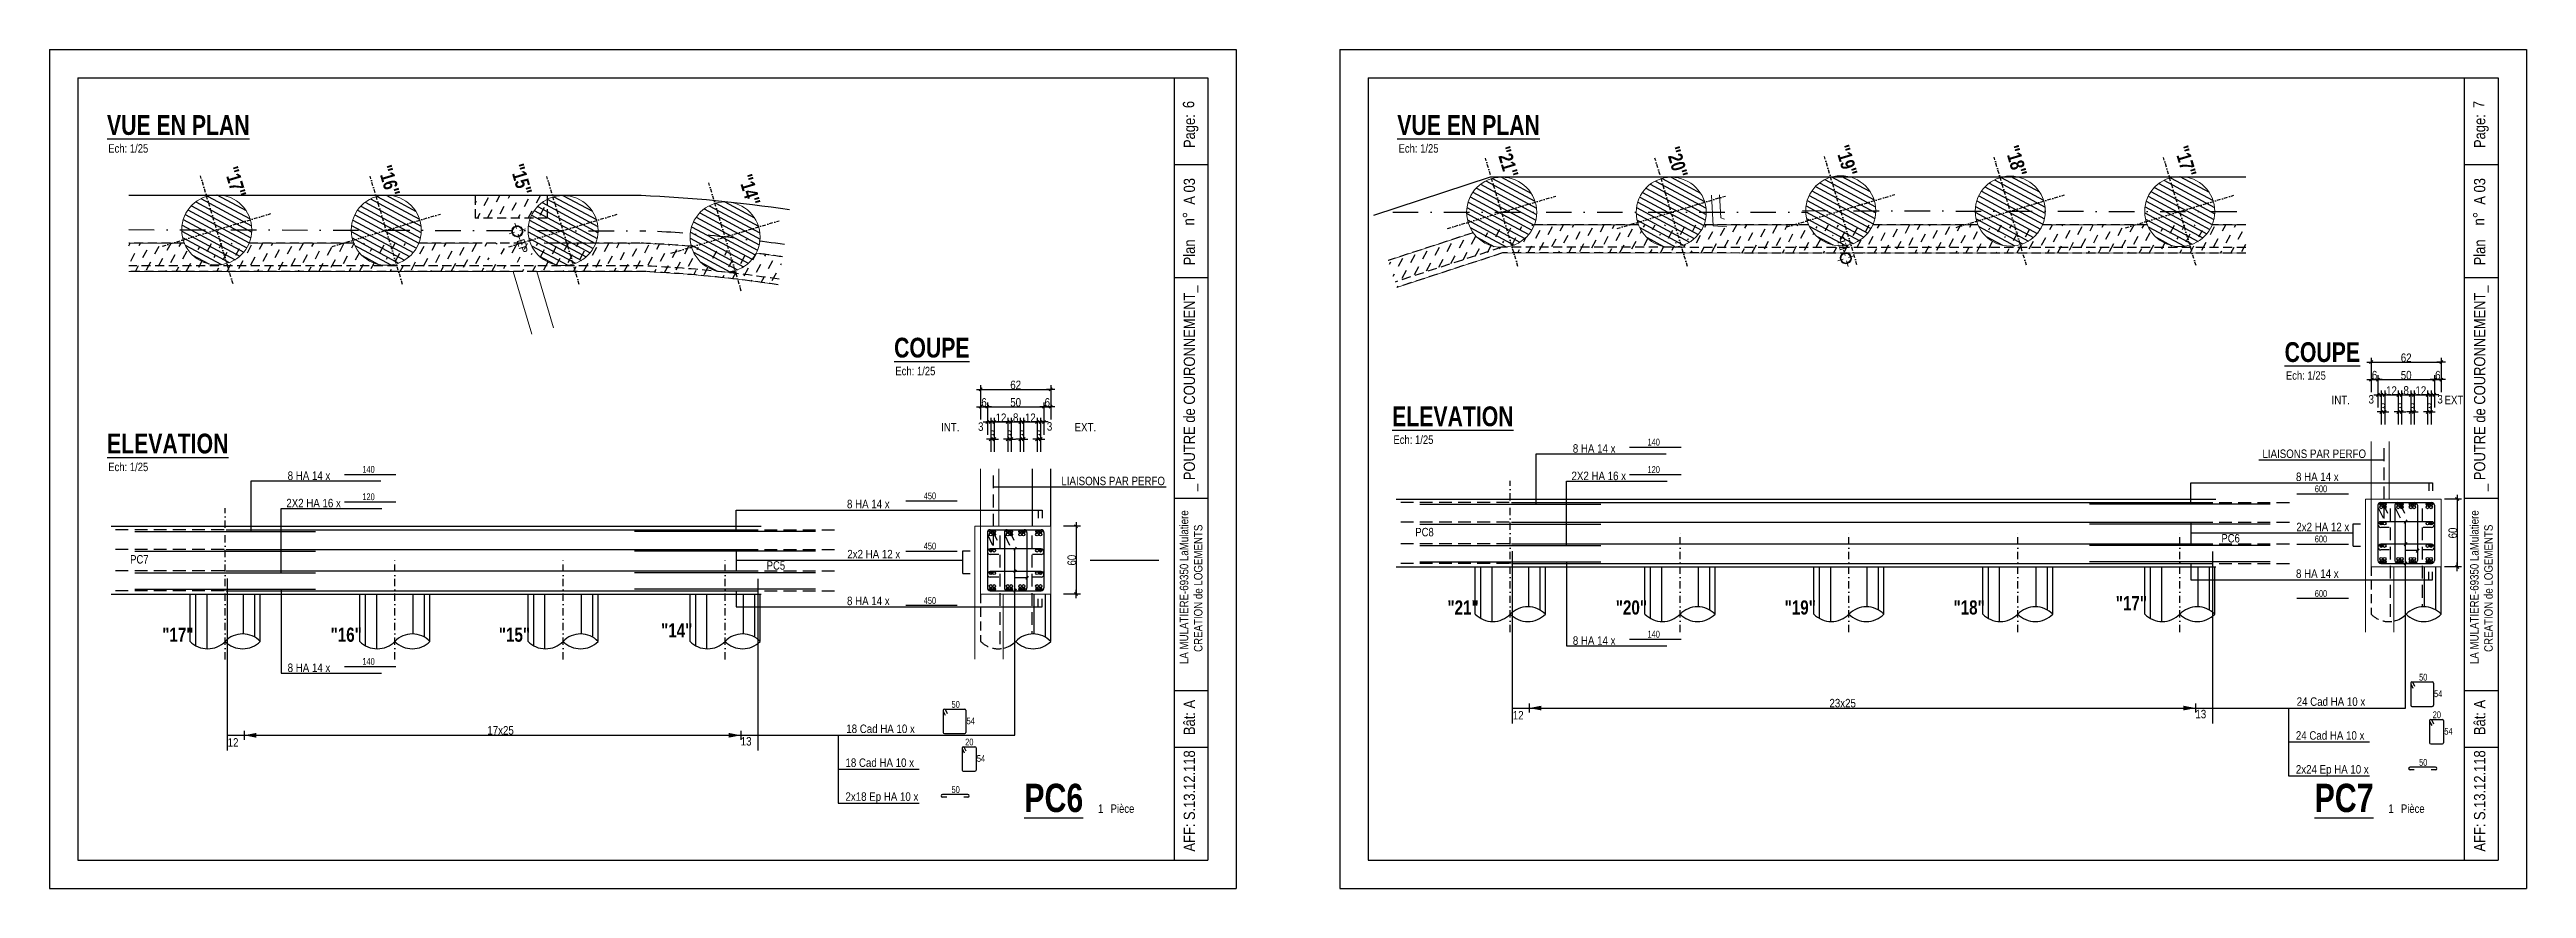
# Model space of a CAD drawing. Header units: centimetres. Extents: x 20328 to 51171, y -21855 to -16644.
# Drawn here: x 34539 to 38923, y -18525 to -17040 of the extents above; entities that cross this region are included whole.
import ezdxf
from ezdxf.enums import TextEntityAlignment as Align

# ---------------------------------------------------------------- set-up
doc = ezdxf.new("R2010")
doc.units = ezdxf.units.CM
doc.header["$LTSCALE"] = 25.4
doc.header["$PDMODE"] = 1
doc.header["$PDSIZE"] = -2
doc.linetypes.add('CACHEX2', pattern=[19.05, 12.7, -6.35])
doc.linetypes.add('TIRETPTX2', pattern=[50.8, 25.4, -12.7, 0, -12.7])
for name, color, linetype in [('01_cote_gen', 4, 'Continuous'), ('01_fenetres', 171, 'Continuous'), ('01_linteaux', 2, 'Continuous'), ('01_murs_sup', 2, 'CACHEX2'), ('01_poch_murs', 253, 'Continuous'), ('01_texte', 230, 'Continuous'), ('AA_COTES', 2, 'Continuous')]:
    doc.layers.add(name, color=color, linetype=linetype)
for name, color, linetype, lineweight in [('01_murs_coup', 5, 'Continuous', 60), ('01_PIEUX', 5, 'Continuous', 60), ('B Général', 7, 'Continuous', 5), ('C ANNOTATIONS-prestations', 7, 'Continuous', 5)]:
    doc.layers.add(name, color=color, linetype=linetype, lineweight=lineweight)
doc.styles.add('Eurostile', font='')
doc.styles.add('impact', font='impact.ttf')
doc.styles.add('MATTE_TXT', font='arial.ttf')
doc.styles.add('STYLE2', font='ARIALN.TTF')
doc.styles.get('Eurostile').set_extended_font_data('Eurostile')
doc.dimstyles.new('JB25', dxfattribs={"dimscale": 0.1, "dimtxt": 150, "dimasz": 15, "dimexe": 0.1, "dimexo": 0.1, "dimgap": 0.09, "dimtad": 1, "dimdec": 1, "dimlfac": 0.5, "dimdsep": 46, "dimtxsty": 'STYLE2', "dimblk1": 'BOND_G', "dimblk2": 'BOND_D', "dimsah": 1, "dimcen": 1.5, "dimdle": 0.01, "dimse1": 1, "dimse2": 1, "dimclrd": 4, "dimclre": 2, "dimclrt": 6, "dimazin": 2, "dimtfac": 2.333333, "dimtdec": 1, "dimtix": 1, "dimtmove": 2, "dimatfit": 3, "dimldrblk": 'BOND_G', "dimfxl": 1, "dimtolj": 1, "dimtzin": 0, "dimarcsym": 0})
pattern_1 = [(61.702106, (38740.592, 49805.996), (-6.4522182, 21.503491), [15.875, -15.875])]

msp = doc.modelspace()

# ---------------------------------------------------------------- texts
at = {"layer": '01_texte', "style": 'STYLE2'}
for s, height, p in [('6', 20, (36565.02, -17144.15)), ('7', 20, (38848.48, -17144.15)), ('Page:', 20, (36566.47, -17214.83)), ('Page:', 20, (38849.92, -17214.83)), (' A 03', 20, (36566.47, -17321.47)), (' A 03', 20, (38849.92, -17321.47)), ('n%%D', 20, (36565.02, -17351.81)), ('n%%D', 20, (38848.48, -17351.81)), ('Plan', 20, (36566.47, -17422.5)), ('Plan', 20, (38849.92, -17422.5)), (' _ POUTRE de COURONNEMENT_', 20, (36566.47, -17828.23)), (' _ POUTRE de COURONNEMENT_', 20, (38849.92, -17828.23)), ('LA MULATIERE-69350 LaMulatiere', 15, (36554.6, -18128.22)), ('CREATION de LOGEMENTS', 15, (36579.6, -18106.73)), ('LA MULATIERE-69350 LaMulatiere', 15, (38838.06, -18128.22)), ('CREATION de LOGEMENTS', 15, (38863.06, -18106.73)), ('Bât: A', 20, (36566.47, -18253.95)), ('Bât: A', 20, (38849.92, -18253.95)), ('S.13.12.118', 20, (36566.47, -18404.45)), ('S.13.12.118', 20, (38849.92, -18404.45)), ('AFF:', 20, (36566.47, -18460.12)), ('AFF:', 20, (38849.92, -18460.12))]:
    msp.add_text(s, height=height, rotation=90, dxfattribs=at).set_placement(p)
at = {"layer": '01_texte', "style": 'impact'}
for s, height, p in [('%%UVUE EN PLAN', 35, (34641.01, -17202.04)), ('%%UVUE EN PLAN', 35, (36924.47, -17202.04)), ('%%UCOUPE', 35, (36033.95, -17596.1)), ('%%UCOUPE', 35, (38494.76, -17604)), ('%%UELEVATION', 35, (36915.41, -17717.65)), ('%%UELEVATION', 35, (34641.01, -17765.81)), ('%%UPC6', 50, (36264.38, -18405.09)), ('%%UPC7', 50, (38547.84, -18405.09))]:
    msp.add_text(s, height=height, dxfattribs=at).set_placement(p, align=Align.BOTTOM_LEFT)
at = {"layer": '01_texte', "style": 'MATTE_TXT', "width": 0.8}
for s, p in [('Ech: 1/25', (34678.62, -17227.45)), ('Ech: 1/25', (36962.08, -17227.45)), ('Ech: 1/25', (36071.56, -17621.51)), ('Ech: 1/25', (38532.37, -17629.42)), ('Ech: 1/25', (36953.02, -17743.06)), ('Ech: 1/25', (34678.62, -17791.22)), ('PC8', (36972.68, -17906.63)), ('PC6', (38399.2, -17917.49)), ('PC7', (34698.29, -17954.79)), ('PC5', (35824.8, -17965.66)), ('1', (36399.62, -18396.13)), ('Pièce', (36438.13, -18396.13)), ('1', (38683.08, -18396.13)), ('Pièce', (38721.59, -18396.13))]:
    msp.add_text(s, height=15, dxfattribs=at).set_placement(p, align=Align.BOTTOM_CENTER)
at = {"layer": '01_texte', "style": 'impact'}
for s, rotation, p in [('"21"', 286.70211, (37100.27, -17245.3)), ('"20"', 286.70211, (37400.29, -17245.4)), ('"19"', 286.70211, (37700.28, -17242.64)), ('"18"', 286.70211, (38000.28, -17243.33)), ('"17"', 286.70211, (38300.28, -17244.02)), ('"17"', 286.70211, (34848.85, -17280.78)), ('"16"', 286.70211, (35120.98, -17278.46)), ('"15"', 286.70211, (35354.65, -17276.11)), ('"14"', 286.70211, (35758.86, -17294.47)), ('"21"', 0, (37040.84, -18048.03)), ('"20"', 0, (37338.77, -18048.03)), ('"19"', 0, (37637.61, -18048.03)), ('"18"', 0, (37936.45, -18048.03)), ('"17"', 0, (38223.61, -18040.46)), ('"14"', 0, (35649.21, -18088.63)), ('"17"', 0, (34766.44, -18096.2)), ('"16"', 0, (35064.37, -18096.2)), ('"15"', 0, (35362.05, -18096.2))]:
    msp.add_text(s, height=25, rotation=rotation, dxfattribs=at).set_placement(p, align=Align.BOTTOM_CENTER)
at = {"layer": '01_texte', "style": 'STYLE2'}
for s, p in [('INT.', (38577.9, -17668.24)), ('EXT.', (38777.67, -17668.24)), ('INT.', (36117.09, -17716.41)), ('EXT.', (36353.33, -17716.41)), ('LIAISONS PAR PERFO', (38455.57, -17763.42)), ('LIAISONS PAR PERFO', (36330, -17811.58)), ('24 Cad HA 10 x', (38516.14, -18202.11)), ('18 Cad HA 10 x', (35949.34, -18250.27)), ('24 Cad HA 10 x', (38514.71, -18262.08)), ('18 Cad HA 10 x', (35947.91, -18310.25)), ('2x24 Ep HA 10 x', (38514.71, -18322.08)), ('2x18 Ep HA 10 x', (35947.91, -18370.25))]:
    msp.add_text(s, height=15, dxfattribs=at).set_placement(p)
for s, p in [('8 HA 14 x', (37310.57, -17754.1)), ('8 HA 14 x', (35036.17, -17802.27)), ('2X2 HA 16 x', (37329.27, -17802.62)), ('8 HA 14 x', (38590.41, -17804.24)), ('2X2 HA 16 x', (35054.87, -17850.78)), ('8 HA 14 x', (36026.08, -17852.41)), ('2x2 HA 12 x', (38609.14, -17893)), ('2x2 HA 12 x', (36044.8, -17941.16)), ('8 HA 14 x', (38590.41, -17975.68)), ('8 HA 14 x', (36026.08, -18023.85)), ('8 HA 14 x', (37310.57, -18094.1)), ('8 HA 14 x', (35036.17, -18142.27)), ('23x25', (37736.07, -18204.84)), ('12', (37148.02, -18226.27)), ('13', (38356.01, -18224.16)), ('12', (34873.62, -18274.43)), ('17x25', (35360.93, -18253.01)), ('13', (35781.62, -18272.33))]:
    msp.add_text(s, height=15, dxfattribs=at).set_placement(p, align=Align.RIGHT)
at = {"layer": '01_texte', "style": 'STYLE2', "width": 0.8}
for s, p in [('140', (37389.21, -17741.35)), ('140', (35114.81, -17789.52)), ('120', (37389.21, -17789.87)), ('120', (35114.81, -17838.03)), ('450', (36108.28, -17836.54)), ('600', (38570.06, -17824)), ('450', (36108.28, -17925.29)), ('600', (38570.06, -17912.76)), ('450', (36108.28, -18021.88)), ('600', (38570.06, -18009.34)), ('140', (37389.21, -18081.35)), ('140', (35114.81, -18129.52)), ('50', (38747.33, -18157.46)), ('54', (38773.84, -18186.7)), ('50', (36150.25, -18205.62)), ('54', (36176.76, -18234.86)), ('20', (38771.49, -18223.97)), ('20', (36174.41, -18272.14)), ('54', (38792.07, -18253.21)), ('54', (36194.99, -18301.38)), ('50', (38747.33, -18308.26)), ('50', (36150.25, -18356.43))]:
    msp.add_text(s, height=12, dxfattribs=at).set_placement(p, align=Align.RIGHT)

# ---------------------------------------------------------------- blocks, each defined once
blk = doc.blocks.new('BOND_G')
at = {"layer": 'AA_COTES', "color": 0}
for p, q in [((5, 0), (-5, 0)), ((1.8, 1.8), (-1.8, -1.8)), ((0, -5), (0, 15))]:
    blk.add_line(p, q, dxfattribs=at)
blk = doc.blocks.new('BOND_D')
at = {"layer": 'AA_COTES', "color": 0}
for p, q in [((5, 0), (-5, 0)), ((-1.8, -1.8), (1.8, 1.8)), ((0, 5), (0, -15))]:
    blk.add_line(p, q, dxfattribs=at)
blk = doc.blocks.new('*D135')
at = {"layer": '01_cote_gen', "color": 4, "lineweight": -2, "ltscale": 3, "transparency": 16777216}
blk.add_line((36356.1, -17885.8), (36356.1, -18002.8), dxfattribs=at)
at = {"layer": 'Defpoints', "color": 0, "ltscale": 3, "transparency": 16777216}
for p in [(36251.1, -17884.3), (36251.1, -18004.3), (36356.1, -18004.3)]:
    blk.add_point(p, dxfattribs=at)
at = {"layer": '01_cote_gen', "color": 4, "lineweight": -2, "ltscale": 3, "transparency": 16777216, "xscale": 1.5, "yscale": 1.5, "zscale": 1.5}
for name, p, rotation in [('BOND_G', (36356.1, -17884.3), 90), ('BOND_D', (36356.1, -18004.3), 270)]:
    blk.add_blockref(name, p, dxfattribs=dict(at, rotation=rotation))
at = {"layer": '01_cote_gen', "color": 6, "ltscale": 3, "transparency": 16777216, "insert": (36348.4, -17944.3), "char_height": 15, "attachment_point": 5, "rotation": 90, "style": 'STYLE2'}
blk.add_mtext('\\A1;60', dxfattribs=at)
blk = doc.blocks.new('*D136')
at = {"layer": '01_cote_gen', "color": 4, "lineweight": -2, "ltscale": 3, "transparency": 16777216}
blk.add_line((36188.6, -17641.9), (36309.6, -17641.9), dxfattribs=at)
at = {"layer": 'Defpoints', "color": 0, "ltscale": 3, "transparency": 16777216}
for p in [(36187.1, -17654.3), (36311.1, -17641.9), (36311.1, -17654.3)]:
    blk.add_point(p, dxfattribs=at)
at = {"layer": '01_cote_gen', "color": 4, "lineweight": -2, "ltscale": 3, "transparency": 16777216, "xscale": 1.5, "yscale": 1.5, "zscale": 1.5, "rotation": 180}
blk.add_blockref('BOND_G', (36187.1, -17641.9), dxfattribs=at)
at = {"layer": '01_cote_gen', "color": 4, "lineweight": -2, "ltscale": 3, "transparency": 16777216, "xscale": 1.5, "yscale": 1.5, "zscale": 1.5}
blk.add_blockref('BOND_D', (36311.1, -17641.9), dxfattribs=at)
at = {"layer": '01_cote_gen', "color": 6, "ltscale": 3, "transparency": 16777216, "insert": (36249.1, -17634.2), "char_height": 15, "attachment_point": 5, "style": 'STYLE2'}
blk.add_mtext('\\A1;62', dxfattribs=at)
blk = doc.blocks.new('*D137')
at = {"layer": '01_cote_gen', "color": 4, "lineweight": -2, "ltscale": 3, "transparency": 16777216}
blk.add_line((36200.6, -17672.7), (36297.6, -17672.7), dxfattribs=at)
at = {"layer": 'Defpoints', "color": 0, "ltscale": 3, "transparency": 16777216}
for p in [(36299.1, -17672.7), (36199.1, -17720.6), (36299.1, -17720.6)]:
    blk.add_point(p, dxfattribs=at)
at = {"layer": '01_cote_gen', "color": 4, "lineweight": -2, "ltscale": 3, "transparency": 16777216, "xscale": 1.5, "yscale": 1.5, "zscale": 1.5, "rotation": 180}
blk.add_blockref('BOND_G', (36199.1, -17672.7), dxfattribs=at)
at = {"layer": '01_cote_gen', "color": 4, "lineweight": -2, "ltscale": 3, "transparency": 16777216, "xscale": 1.5, "yscale": 1.5, "zscale": 1.5}
blk.add_blockref('BOND_D', (36299.1, -17672.7), dxfattribs=at)
at = {"layer": '01_cote_gen', "color": 6, "ltscale": 3, "transparency": 16777216, "insert": (36249.1, -17665.1), "char_height": 15, "attachment_point": 5, "style": 'STYLE2'}
blk.add_mtext('\\A1;50', dxfattribs=at)
blk = doc.blocks.new('*D138')
at = {"layer": '01_cote_gen', "color": 4, "lineweight": -2, "ltscale": 3, "transparency": 16777216}
blk.add_line((36200.6, -17699.7), (36203.6, -17699.7), dxfattribs=at)
at = {"layer": 'Defpoints', "color": 0, "ltscale": 3, "transparency": 16777216}
for p in [(36205.1, -17699.7), (36199.1, -17742.4), (36205.1, -17727.3)]:
    blk.add_point(p, dxfattribs=at)
at = {"layer": '01_cote_gen', "color": 4, "lineweight": -2, "ltscale": 3, "transparency": 16777216, "xscale": 1.5, "yscale": 1.5, "zscale": 1.5, "rotation": 180}
blk.add_blockref('BOND_G', (36199.1, -17699.7), dxfattribs=at)
at = {"layer": '01_cote_gen', "color": 4, "lineweight": -2, "ltscale": 3, "transparency": 16777216, "xscale": 1.5, "yscale": 1.5, "zscale": 1.5}
blk.add_blockref('BOND_D', (36205.1, -17699.7), dxfattribs=at)
at = {"layer": '01_cote_gen', "color": 6, "ltscale": 3, "transparency": 16777216, "insert": (36187.3, -17707.9), "char_height": 15, "attachment_point": 5, "style": 'STYLE2'}
blk.add_mtext('\\A1;3', dxfattribs=at)
blk = doc.blocks.new('*D139')
at = {"layer": '01_cote_gen', "color": 4, "lineweight": -2, "ltscale": 3, "transparency": 16777216}
for p, q in [((36203.6, -17730.1), (36202.1, -17730.1)), ((36211.1, -17730.1), (36205.1, -17730.1)), ((36212.6, -17730.1), (36214.1, -17730.1))]:
    blk.add_line(p, q, dxfattribs=at)
at = {"layer": 'Defpoints', "color": 0, "ltscale": 3, "transparency": 16777216}
for p in [(36205.1, -17727.3), (36205.1, -17730.1), (36211.1, -17727.3)]:
    blk.add_point(p, dxfattribs=at)
at = {"layer": '01_cote_gen', "color": 4, "lineweight": -2, "ltscale": 3, "transparency": 16777216, "xscale": 1.5, "yscale": 1.5, "zscale": 1.5}
blk.add_blockref('BOND_D', (36205.1, -17730.1), dxfattribs=at)
at = {"layer": '01_cote_gen', "color": 4, "lineweight": -2, "ltscale": 3, "transparency": 16777216, "xscale": 1.5, "yscale": 1.5, "zscale": 1.5, "rotation": 180}
blk.add_blockref('BOND_G', (36211.1, -17730.1), dxfattribs=at)
at = {"layer": '01_cote_gen', "color": 6, "ltscale": 3, "transparency": 16777216, "insert": (36208.1, -17722.4), "char_height": 15, "attachment_point": 5, "style": 'STYLE2'}
blk.add_mtext('\\A1;3', dxfattribs=at)
blk = doc.blocks.new('*D140')
at = {"layer": '01_cote_gen', "color": 4, "lineweight": -2, "ltscale": 3, "transparency": 16777216}
blk.add_line((36212.6, -17699.7), (36233.6, -17699.7), dxfattribs=at)
at = {"layer": 'Defpoints', "color": 0, "ltscale": 3, "transparency": 16777216}
for p in [(36235.1, -17699.7), (36211.1, -17727.3), (36235.1, -17727.3)]:
    blk.add_point(p, dxfattribs=at)
at = {"layer": '01_cote_gen', "color": 4, "lineweight": -2, "ltscale": 3, "transparency": 16777216, "xscale": 1.5, "yscale": 1.5, "zscale": 1.5, "rotation": 180}
blk.add_blockref('BOND_G', (36211.1, -17699.7), dxfattribs=at)
at = {"layer": '01_cote_gen', "color": 4, "lineweight": -2, "ltscale": 3, "transparency": 16777216, "xscale": 1.5, "yscale": 1.5, "zscale": 1.5}
blk.add_blockref('BOND_D', (36235.1, -17699.7), dxfattribs=at)
at = {"layer": '01_cote_gen', "color": 6, "ltscale": 3, "transparency": 16777216, "insert": (36223.1, -17692.2), "char_height": 15, "attachment_point": 5, "style": 'STYLE2'}
blk.add_mtext('\\A1;12', dxfattribs=at)
blk = doc.blocks.new('*D141')
at = {"layer": '01_cote_gen', "color": 4, "lineweight": -2, "ltscale": 3, "transparency": 16777216}
for p, q in [((36233.6, -17730.1), (36232.1, -17730.1)), ((36241.1, -17730.1), (36235.1, -17730.1)), ((36242.6, -17730.1), (36244.1, -17730.1))]:
    blk.add_line(p, q, dxfattribs=at)
at = {"layer": 'Defpoints', "color": 0, "ltscale": 3, "transparency": 16777216}
for p in [(36235.1, -17727.3), (36235.1, -17730.1), (36241.1, -17727.3)]:
    blk.add_point(p, dxfattribs=at)
at = {"layer": '01_cote_gen', "color": 4, "lineweight": -2, "ltscale": 3, "transparency": 16777216, "xscale": 1.5, "yscale": 1.5, "zscale": 1.5}
blk.add_blockref('BOND_D', (36235.1, -17730.1), dxfattribs=at)
at = {"layer": '01_cote_gen', "color": 4, "lineweight": -2, "ltscale": 3, "transparency": 16777216, "xscale": 1.5, "yscale": 1.5, "zscale": 1.5, "rotation": 180}
blk.add_blockref('BOND_G', (36241.1, -17730.1), dxfattribs=at)
at = {"layer": '01_cote_gen', "color": 6, "ltscale": 3, "transparency": 16777216, "insert": (36238.1, -17722.4), "char_height": 15, "attachment_point": 5, "style": 'STYLE2'}
blk.add_mtext('\\A1;3', dxfattribs=at)
blk = doc.blocks.new('*D142')
at = {"layer": '01_cote_gen', "color": 4, "lineweight": -2, "ltscale": 3, "transparency": 16777216}
for p, q in [((36255.6, -17730.1), (36254.1, -17730.1)), ((36263.1, -17730.1), (36257.1, -17730.1)), ((36264.6, -17730.1), (36266.1, -17730.1))]:
    blk.add_line(p, q, dxfattribs=at)
at = {"layer": 'Defpoints', "color": 0, "ltscale": 3, "transparency": 16777216}
for p in [(36257.1, -17727.3), (36257.1, -17730.1), (36263.1, -17727.3)]:
    blk.add_point(p, dxfattribs=at)
at = {"layer": '01_cote_gen', "color": 4, "lineweight": -2, "ltscale": 3, "transparency": 16777216, "xscale": 1.5, "yscale": 1.5, "zscale": 1.5}
blk.add_blockref('BOND_D', (36257.1, -17730.1), dxfattribs=at)
at = {"layer": '01_cote_gen', "color": 4, "lineweight": -2, "ltscale": 3, "transparency": 16777216, "xscale": 1.5, "yscale": 1.5, "zscale": 1.5, "rotation": 180}
blk.add_blockref('BOND_G', (36263.1, -17730.1), dxfattribs=at)
at = {"layer": '01_cote_gen', "color": 6, "ltscale": 3, "transparency": 16777216, "insert": (36260.1, -17722.4), "char_height": 15, "attachment_point": 5, "style": 'STYLE2'}
blk.add_mtext('\\A1;3', dxfattribs=at)
blk = doc.blocks.new('*D143')
at = {"layer": '01_cote_gen', "color": 4, "lineweight": -2, "ltscale": 3, "transparency": 16777216}
for p, q in [((36285.6, -17730.1), (36284.1, -17730.1)), ((36293.1, -17730.1), (36287.1, -17730.1)), ((36294.6, -17730.1), (36296.1, -17730.1))]:
    blk.add_line(p, q, dxfattribs=at)
at = {"layer": 'Defpoints', "color": 0, "ltscale": 3, "transparency": 16777216}
for p in [(36287.1, -17727.3), (36287.1, -17730.1), (36293.1, -17727.3)]:
    blk.add_point(p, dxfattribs=at)
at = {"layer": '01_cote_gen', "color": 4, "lineweight": -2, "ltscale": 3, "transparency": 16777216, "xscale": 1.5, "yscale": 1.5, "zscale": 1.5}
blk.add_blockref('BOND_D', (36287.1, -17730.1), dxfattribs=at)
at = {"layer": '01_cote_gen', "color": 4, "lineweight": -2, "ltscale": 3, "transparency": 16777216, "xscale": 1.5, "yscale": 1.5, "zscale": 1.5, "rotation": 180}
blk.add_blockref('BOND_G', (36293.1, -17730.1), dxfattribs=at)
at = {"layer": '01_cote_gen', "color": 6, "ltscale": 3, "transparency": 16777216, "insert": (36290.1, -17722.4), "char_height": 15, "attachment_point": 5, "style": 'STYLE2'}
blk.add_mtext('\\A1;3', dxfattribs=at)
blk = doc.blocks.new('*D144')
at = {"layer": '01_cote_gen', "color": 4, "lineweight": -2, "ltscale": 3, "transparency": 16777216}
blk.add_line((36242.6, -17699.7), (36255.6, -17699.7), dxfattribs=at)
at = {"layer": 'Defpoints', "color": 0, "ltscale": 3, "transparency": 16777216}
for p in [(36257.1, -17699.7), (36241.1, -17735.8), (36257.1, -17735.8)]:
    blk.add_point(p, dxfattribs=at)
at = {"layer": '01_cote_gen', "color": 4, "lineweight": -2, "ltscale": 3, "transparency": 16777216, "xscale": 1.5, "yscale": 1.5, "zscale": 1.5, "rotation": 180}
blk.add_blockref('BOND_G', (36241.1, -17699.7), dxfattribs=at)
at = {"layer": '01_cote_gen', "color": 4, "lineweight": -2, "ltscale": 3, "transparency": 16777216, "xscale": 1.5, "yscale": 1.5, "zscale": 1.5}
blk.add_blockref('BOND_D', (36257.1, -17699.7), dxfattribs=at)
at = {"layer": '01_cote_gen', "color": 6, "ltscale": 3, "transparency": 16777216, "insert": (36249.1, -17692.1), "char_height": 15, "attachment_point": 5, "style": 'STYLE2'}
blk.add_mtext('\\A1;8', dxfattribs=at)
blk = doc.blocks.new('*D145')
at = {"layer": '01_cote_gen', "color": 4, "lineweight": -2, "ltscale": 3, "transparency": 16777216}
blk.add_line((36264.6, -17699.7), (36285.6, -17699.7), dxfattribs=at)
at = {"layer": 'Defpoints', "color": 0, "ltscale": 3, "transparency": 16777216}
for p in [(36287.1, -17699.7), (36263.1, -17735), (36287.1, -17735)]:
    blk.add_point(p, dxfattribs=at)
at = {"layer": '01_cote_gen', "color": 4, "lineweight": -2, "ltscale": 3, "transparency": 16777216, "xscale": 1.5, "yscale": 1.5, "zscale": 1.5, "rotation": 180}
blk.add_blockref('BOND_G', (36263.1, -17699.7), dxfattribs=at)
at = {"layer": '01_cote_gen', "color": 4, "lineweight": -2, "ltscale": 3, "transparency": 16777216, "xscale": 1.5, "yscale": 1.5, "zscale": 1.5}
blk.add_blockref('BOND_D', (36287.1, -17699.7), dxfattribs=at)
at = {"layer": '01_cote_gen', "color": 6, "ltscale": 3, "transparency": 16777216, "insert": (36275.1, -17692.2), "char_height": 15, "attachment_point": 5, "style": 'STYLE2'}
blk.add_mtext('\\A1;12', dxfattribs=at)
blk = doc.blocks.new('*D146')
at = {"layer": '01_cote_gen', "color": 4, "lineweight": -2, "ltscale": 3, "transparency": 16777216}
blk.add_line((36294.6, -17699.7), (36297.6, -17699.7), dxfattribs=at)
at = {"layer": 'Defpoints', "color": 0, "ltscale": 3, "transparency": 16777216}
for p in [(36299.1, -17695.2), (36299.1, -17699.7), (36293.1, -17737.6)]:
    blk.add_point(p, dxfattribs=at)
at = {"layer": '01_cote_gen', "color": 4, "lineweight": -2, "ltscale": 3, "transparency": 16777216, "xscale": 1.5, "yscale": 1.5, "zscale": 1.5, "rotation": 180}
blk.add_blockref('BOND_G', (36293.1, -17699.7), dxfattribs=at)
at = {"layer": '01_cote_gen', "color": 4, "lineweight": -2, "ltscale": 3, "transparency": 16777216, "xscale": 1.5, "yscale": 1.5, "zscale": 1.5}
blk.add_blockref('BOND_D', (36299.1, -17699.7), dxfattribs=at)
at = {"layer": '01_cote_gen', "color": 6, "ltscale": 3, "transparency": 16777216, "insert": (36309.1, -17707.6), "char_height": 15, "attachment_point": 5, "style": 'STYLE2'}
blk.add_mtext('\\A1;3', dxfattribs=at)
blk = doc.blocks.new('*D147')
at = {"layer": '01_cote_gen', "color": 4, "lineweight": -2, "ltscale": 3, "transparency": 16777216}
blk.add_line((36300.6, -17672.7), (36309.6, -17672.7), dxfattribs=at)
at = {"layer": 'Defpoints', "color": 0, "ltscale": 3, "transparency": 16777216}
for p in [(36311.1, -17664.4), (36299.1, -17680.2), (36311.1, -17672.7)]:
    blk.add_point(p, dxfattribs=at)
at = {"layer": '01_cote_gen', "color": 4, "lineweight": -2, "ltscale": 3, "transparency": 16777216, "xscale": 1.5, "yscale": 1.5, "zscale": 1.5, "rotation": 180}
blk.add_blockref('BOND_G', (36299.1, -17672.7), dxfattribs=at)
at = {"layer": '01_cote_gen', "color": 4, "lineweight": -2, "ltscale": 3, "transparency": 16777216, "xscale": 1.5, "yscale": 1.5, "zscale": 1.5}
blk.add_blockref('BOND_D', (36311.1, -17672.7), dxfattribs=at)
at = {"layer": '01_cote_gen', "color": 6, "ltscale": 3, "transparency": 16777216, "insert": (36305.1, -17665.1), "char_height": 15, "attachment_point": 5, "style": 'STYLE2'}
blk.add_mtext('\\A1;6', dxfattribs=at)
blk = doc.blocks.new('*D148')
at = {"layer": '01_cote_gen', "color": 4, "lineweight": -2, "ltscale": 3, "transparency": 16777216}
blk.add_line((36188.6, -17672.7), (36197.6, -17672.7), dxfattribs=at)
at = {"layer": 'Defpoints', "color": 0, "ltscale": 3, "transparency": 16777216}
for p in [(36187.1, -17664.4), (36199.1, -17672.7), (36199.1, -17680.2)]:
    blk.add_point(p, dxfattribs=at)
at = {"layer": '01_cote_gen', "color": 4, "lineweight": -2, "ltscale": 3, "transparency": 16777216, "xscale": 1.5, "yscale": 1.5, "zscale": 1.5, "rotation": 180}
blk.add_blockref('BOND_G', (36187.1, -17672.7), dxfattribs=at)
at = {"layer": '01_cote_gen', "color": 4, "lineweight": -2, "ltscale": 3, "transparency": 16777216, "xscale": 1.5, "yscale": 1.5, "zscale": 1.5}
blk.add_blockref('BOND_D', (36199.1, -17672.7), dxfattribs=at)
at = {"layer": '01_cote_gen', "color": 6, "ltscale": 3, "transparency": 16777216, "insert": (36193.1, -17665.1), "char_height": 15, "attachment_point": 5, "style": 'STYLE2'}
blk.add_mtext('\\A1;6', dxfattribs=at)
blk = doc.blocks.new('EP')
at = {"layer": 'B Général', "color": 7, "linetype": 'Continuous', "lineweight": 5}
for p, q in [((-7.5, 0), (-2.5, 0)), ((0, 7.5), (0, 2.5)), ((7.5, 0), (2.5, 0)), ((0, -7.5), (0, -2.5))]:
    blk.add_line(p, q, dxfattribs=at)
at = {"layer": 'B Général', "color": 7, "linetype": 'Continuous', "lineweight": 5, "flags": 128}
for points in [[(-5, 0, -1), (5, 0, -1)], [(-4.3, 0, -1), (4.3, 0, -1)]]:
    blk.add_lwpolyline(points, format="xyb", close=True, dxfattribs=at)
at = {"layer": 'C ANNOTATIONS-prestations', "insert": (7.5, 4), "char_height": 7.05, "attachment_point": 1, "line_spacing_factor": 0.895453, "style": 'Eurostile'}
blk.add_mtext('EP', dxfattribs=at)
blk = doc.blocks.new('*D149')
at = {"layer": '01_cote_gen', "color": 4, "lineweight": -2, "ltscale": 3, "transparency": 16777216}
blk.add_line((38800.1, -17837.7), (38800.1, -17954.7), dxfattribs=at)
at = {"layer": 'Defpoints', "color": 0, "ltscale": 3, "transparency": 16777216}
for p in [(38695.1, -17836.2), (38695.1, -17956.2), (38800.1, -17956.2)]:
    blk.add_point(p, dxfattribs=at)
at = {"layer": '01_cote_gen', "color": 4, "lineweight": -2, "ltscale": 3, "transparency": 16777216, "xscale": 1.5, "yscale": 1.5, "zscale": 1.5}
for name, p, rotation in [('BOND_G', (38800.1, -17836.2), 90), ('BOND_D', (38800.1, -17956.2), 270)]:
    blk.add_blockref(name, p, dxfattribs=dict(at, rotation=rotation))
at = {"layer": '01_cote_gen', "color": 6, "ltscale": 3, "transparency": 16777216, "insert": (38792.4, -17896.2), "char_height": 15, "attachment_point": 5, "rotation": 90, "style": 'STYLE2'}
blk.add_mtext('\\A1;60', dxfattribs=at)
blk = doc.blocks.new('*D150')
at = {"layer": '01_cote_gen', "color": 4, "lineweight": -2, "ltscale": 3, "transparency": 16777216}
blk.add_line((38649.4, -17593.7), (38770.4, -17593.7), dxfattribs=at)
at = {"layer": 'Defpoints', "color": 0, "ltscale": 3, "transparency": 16777216}
for p in [(38647.9, -17606.1), (38771.9, -17593.7), (38771.9, -17606.1)]:
    blk.add_point(p, dxfattribs=at)
at = {"layer": '01_cote_gen', "color": 4, "lineweight": -2, "ltscale": 3, "transparency": 16777216, "xscale": 1.5, "yscale": 1.5, "zscale": 1.5, "rotation": 180}
blk.add_blockref('BOND_G', (38647.9, -17593.7), dxfattribs=at)
at = {"layer": '01_cote_gen', "color": 4, "lineweight": -2, "ltscale": 3, "transparency": 16777216, "xscale": 1.5, "yscale": 1.5, "zscale": 1.5}
blk.add_blockref('BOND_D', (38771.9, -17593.7), dxfattribs=at)
at = {"layer": '01_cote_gen', "color": 6, "ltscale": 3, "transparency": 16777216, "insert": (38709.9, -17586.1), "char_height": 15, "attachment_point": 5, "style": 'STYLE2'}
blk.add_mtext('\\A1;62', dxfattribs=at)
blk = doc.blocks.new('*D151')
at = {"layer": '01_cote_gen', "color": 4, "lineweight": -2, "ltscale": 3, "transparency": 16777216}
blk.add_line((38661.4, -17624.6), (38758.4, -17624.6), dxfattribs=at)
at = {"layer": 'Defpoints', "color": 0, "ltscale": 3, "transparency": 16777216}
for p in [(38759.9, -17624.6), (38659.9, -17672.4), (38759.9, -17672.4)]:
    blk.add_point(p, dxfattribs=at)
at = {"layer": '01_cote_gen', "color": 4, "lineweight": -2, "ltscale": 3, "transparency": 16777216, "xscale": 1.5, "yscale": 1.5, "zscale": 1.5, "rotation": 180}
blk.add_blockref('BOND_G', (38659.9, -17624.6), dxfattribs=at)
at = {"layer": '01_cote_gen', "color": 4, "lineweight": -2, "ltscale": 3, "transparency": 16777216, "xscale": 1.5, "yscale": 1.5, "zscale": 1.5}
blk.add_blockref('BOND_D', (38759.9, -17624.6), dxfattribs=at)
at = {"layer": '01_cote_gen', "color": 6, "ltscale": 3, "transparency": 16777216, "insert": (38709.9, -17616.9), "char_height": 15, "attachment_point": 5, "style": 'STYLE2'}
blk.add_mtext('\\A1;50', dxfattribs=at)
blk = doc.blocks.new('*D152')
at = {"layer": '01_cote_gen', "color": 4, "lineweight": -2, "ltscale": 3, "transparency": 16777216}
blk.add_line((38661.4, -17651.6), (38664.4, -17651.6), dxfattribs=at)
at = {"layer": 'Defpoints', "color": 0, "ltscale": 3, "transparency": 16777216}
for p in [(38665.9, -17651.6), (38659.9, -17694.2), (38665.9, -17679.1)]:
    blk.add_point(p, dxfattribs=at)
at = {"layer": '01_cote_gen', "color": 4, "lineweight": -2, "ltscale": 3, "transparency": 16777216, "xscale": 1.5, "yscale": 1.5, "zscale": 1.5, "rotation": 180}
blk.add_blockref('BOND_G', (38659.9, -17651.6), dxfattribs=at)
at = {"layer": '01_cote_gen', "color": 4, "lineweight": -2, "ltscale": 3, "transparency": 16777216, "xscale": 1.5, "yscale": 1.5, "zscale": 1.5}
blk.add_blockref('BOND_D', (38665.9, -17651.6), dxfattribs=at)
at = {"layer": '01_cote_gen', "color": 6, "ltscale": 3, "transparency": 16777216, "insert": (38648.1, -17659.7), "char_height": 15, "attachment_point": 5, "style": 'STYLE2'}
blk.add_mtext('\\A1;3', dxfattribs=at)
blk = doc.blocks.new('*D153')
at = {"layer": '01_cote_gen', "color": 4, "lineweight": -2, "ltscale": 3, "transparency": 16777216}
for p, q in [((38664.4, -17681.9), (38662.9, -17681.9)), ((38671.9, -17681.9), (38665.9, -17681.9)), ((38673.4, -17681.9), (38674.9, -17681.9))]:
    blk.add_line(p, q, dxfattribs=at)
at = {"layer": 'Defpoints', "color": 0, "ltscale": 3, "transparency": 16777216}
for p in [(38665.9, -17679.1), (38665.9, -17681.9), (38671.9, -17679.1)]:
    blk.add_point(p, dxfattribs=at)
at = {"layer": '01_cote_gen', "color": 4, "lineweight": -2, "ltscale": 3, "transparency": 16777216, "xscale": 1.5, "yscale": 1.5, "zscale": 1.5}
blk.add_blockref('BOND_D', (38665.9, -17681.9), dxfattribs=at)
at = {"layer": '01_cote_gen', "color": 4, "lineweight": -2, "ltscale": 3, "transparency": 16777216, "xscale": 1.5, "yscale": 1.5, "zscale": 1.5, "rotation": 180}
blk.add_blockref('BOND_G', (38671.9, -17681.9), dxfattribs=at)
at = {"layer": '01_cote_gen', "color": 6, "ltscale": 3, "transparency": 16777216, "insert": (38668.9, -17674.3), "char_height": 15, "attachment_point": 5, "style": 'STYLE2'}
blk.add_mtext('\\A1;3', dxfattribs=at)
blk = doc.blocks.new('*D154')
at = {"layer": '01_cote_gen', "color": 4, "lineweight": -2, "ltscale": 3, "transparency": 16777216}
blk.add_line((38673.4, -17651.6), (38694.4, -17651.6), dxfattribs=at)
at = {"layer": 'Defpoints', "color": 0, "ltscale": 3, "transparency": 16777216}
for p in [(38695.9, -17651.6), (38671.9, -17679.1), (38695.9, -17679.1)]:
    blk.add_point(p, dxfattribs=at)
at = {"layer": '01_cote_gen', "color": 4, "lineweight": -2, "ltscale": 3, "transparency": 16777216, "xscale": 1.5, "yscale": 1.5, "zscale": 1.5, "rotation": 180}
blk.add_blockref('BOND_G', (38671.9, -17651.6), dxfattribs=at)
at = {"layer": '01_cote_gen', "color": 4, "lineweight": -2, "ltscale": 3, "transparency": 16777216, "xscale": 1.5, "yscale": 1.5, "zscale": 1.5}
blk.add_blockref('BOND_D', (38695.9, -17651.6), dxfattribs=at)
at = {"layer": '01_cote_gen', "color": 6, "ltscale": 3, "transparency": 16777216, "insert": (38683.9, -17644), "char_height": 15, "attachment_point": 5, "style": 'STYLE2'}
blk.add_mtext('\\A1;12', dxfattribs=at)
blk = doc.blocks.new('*D155')
at = {"layer": '01_cote_gen', "color": 4, "lineweight": -2, "ltscale": 3, "transparency": 16777216}
for p, q in [((38694.4, -17681.9), (38692.9, -17681.9)), ((38701.9, -17681.9), (38695.9, -17681.9)), ((38703.4, -17681.9), (38704.9, -17681.9))]:
    blk.add_line(p, q, dxfattribs=at)
at = {"layer": 'Defpoints', "color": 0, "ltscale": 3, "transparency": 16777216}
for p in [(38695.9, -17679.1), (38695.9, -17681.9), (38701.9, -17679.1)]:
    blk.add_point(p, dxfattribs=at)
at = {"layer": '01_cote_gen', "color": 4, "lineweight": -2, "ltscale": 3, "transparency": 16777216, "xscale": 1.5, "yscale": 1.5, "zscale": 1.5}
blk.add_blockref('BOND_D', (38695.9, -17681.9), dxfattribs=at)
at = {"layer": '01_cote_gen', "color": 4, "lineweight": -2, "ltscale": 3, "transparency": 16777216, "xscale": 1.5, "yscale": 1.5, "zscale": 1.5, "rotation": 180}
blk.add_blockref('BOND_G', (38701.9, -17681.9), dxfattribs=at)
at = {"layer": '01_cote_gen', "color": 6, "ltscale": 3, "transparency": 16777216, "insert": (38698.9, -17674.3), "char_height": 15, "attachment_point": 5, "style": 'STYLE2'}
blk.add_mtext('\\A1;3', dxfattribs=at)
blk = doc.blocks.new('*D156')
at = {"layer": '01_cote_gen', "color": 4, "lineweight": -2, "ltscale": 3, "transparency": 16777216}
for p, q in [((38716.4, -17681.9), (38714.9, -17681.9)), ((38723.9, -17681.9), (38717.9, -17681.9)), ((38725.4, -17681.9), (38726.9, -17681.9))]:
    blk.add_line(p, q, dxfattribs=at)
at = {"layer": 'Defpoints', "color": 0, "ltscale": 3, "transparency": 16777216}
for p in [(38717.9, -17679.1), (38717.9, -17681.9), (38723.9, -17679.1)]:
    blk.add_point(p, dxfattribs=at)
at = {"layer": '01_cote_gen', "color": 4, "lineweight": -2, "ltscale": 3, "transparency": 16777216, "xscale": 1.5, "yscale": 1.5, "zscale": 1.5}
blk.add_blockref('BOND_D', (38717.9, -17681.9), dxfattribs=at)
at = {"layer": '01_cote_gen', "color": 4, "lineweight": -2, "ltscale": 3, "transparency": 16777216, "xscale": 1.5, "yscale": 1.5, "zscale": 1.5, "rotation": 180}
blk.add_blockref('BOND_G', (38723.9, -17681.9), dxfattribs=at)
at = {"layer": '01_cote_gen', "color": 6, "ltscale": 3, "transparency": 16777216, "insert": (38720.9, -17674.3), "char_height": 15, "attachment_point": 5, "style": 'STYLE2'}
blk.add_mtext('\\A1;3', dxfattribs=at)
blk = doc.blocks.new('*D157')
at = {"layer": '01_cote_gen', "color": 4, "lineweight": -2, "ltscale": 3, "transparency": 16777216}
for p, q in [((38746.4, -17681.9), (38744.9, -17681.9)), ((38753.9, -17681.9), (38747.9, -17681.9)), ((38755.4, -17681.9), (38756.9, -17681.9))]:
    blk.add_line(p, q, dxfattribs=at)
at = {"layer": 'Defpoints', "color": 0, "ltscale": 3, "transparency": 16777216}
for p in [(38747.9, -17679.1), (38747.9, -17681.9), (38753.9, -17679.1)]:
    blk.add_point(p, dxfattribs=at)
at = {"layer": '01_cote_gen', "color": 4, "lineweight": -2, "ltscale": 3, "transparency": 16777216, "xscale": 1.5, "yscale": 1.5, "zscale": 1.5}
blk.add_blockref('BOND_D', (38747.9, -17681.9), dxfattribs=at)
at = {"layer": '01_cote_gen', "color": 4, "lineweight": -2, "ltscale": 3, "transparency": 16777216, "xscale": 1.5, "yscale": 1.5, "zscale": 1.5, "rotation": 180}
blk.add_blockref('BOND_G', (38753.9, -17681.9), dxfattribs=at)
at = {"layer": '01_cote_gen', "color": 6, "ltscale": 3, "transparency": 16777216, "insert": (38750.9, -17674.3), "char_height": 15, "attachment_point": 5, "style": 'STYLE2'}
blk.add_mtext('\\A1;3', dxfattribs=at)
blk = doc.blocks.new('*D158')
at = {"layer": '01_cote_gen', "color": 4, "lineweight": -2, "ltscale": 3, "transparency": 16777216}
blk.add_line((38703.4, -17651.6), (38716.4, -17651.6), dxfattribs=at)
at = {"layer": 'Defpoints', "color": 0, "ltscale": 3, "transparency": 16777216}
for p in [(38717.9, -17651.6), (38701.9, -17687.7), (38717.9, -17687.7)]:
    blk.add_point(p, dxfattribs=at)
at = {"layer": '01_cote_gen', "color": 4, "lineweight": -2, "ltscale": 3, "transparency": 16777216, "xscale": 1.5, "yscale": 1.5, "zscale": 1.5, "rotation": 180}
blk.add_blockref('BOND_G', (38701.9, -17651.6), dxfattribs=at)
at = {"layer": '01_cote_gen', "color": 4, "lineweight": -2, "ltscale": 3, "transparency": 16777216, "xscale": 1.5, "yscale": 1.5, "zscale": 1.5}
blk.add_blockref('BOND_D', (38717.9, -17651.6), dxfattribs=at)
at = {"layer": '01_cote_gen', "color": 6, "ltscale": 3, "transparency": 16777216, "insert": (38709.9, -17643.9), "char_height": 15, "attachment_point": 5, "style": 'STYLE2'}
blk.add_mtext('\\A1;8', dxfattribs=at)
blk = doc.blocks.new('*D159')
at = {"layer": '01_cote_gen', "color": 4, "lineweight": -2, "ltscale": 3, "transparency": 16777216}
blk.add_line((38725.4, -17651.6), (38746.4, -17651.6), dxfattribs=at)
at = {"layer": 'Defpoints', "color": 0, "ltscale": 3, "transparency": 16777216}
for p in [(38747.9, -17651.6), (38723.9, -17686.8), (38747.9, -17686.8)]:
    blk.add_point(p, dxfattribs=at)
at = {"layer": '01_cote_gen', "color": 4, "lineweight": -2, "ltscale": 3, "transparency": 16777216, "xscale": 1.5, "yscale": 1.5, "zscale": 1.5, "rotation": 180}
blk.add_blockref('BOND_G', (38723.9, -17651.6), dxfattribs=at)
at = {"layer": '01_cote_gen', "color": 4, "lineweight": -2, "ltscale": 3, "transparency": 16777216, "xscale": 1.5, "yscale": 1.5, "zscale": 1.5}
blk.add_blockref('BOND_D', (38747.9, -17651.6), dxfattribs=at)
at = {"layer": '01_cote_gen', "color": 6, "ltscale": 3, "transparency": 16777216, "insert": (38735.9, -17644), "char_height": 15, "attachment_point": 5, "style": 'STYLE2'}
blk.add_mtext('\\A1;12', dxfattribs=at)
blk = doc.blocks.new('*D160')
at = {"layer": '01_cote_gen', "color": 4, "lineweight": -2, "ltscale": 3, "transparency": 16777216}
blk.add_line((38755.4, -17651.6), (38758.4, -17651.6), dxfattribs=at)
at = {"layer": 'Defpoints', "color": 0, "ltscale": 3, "transparency": 16777216}
for p in [(38759.9, -17647.1), (38759.9, -17651.6), (38753.9, -17689.4)]:
    blk.add_point(p, dxfattribs=at)
at = {"layer": '01_cote_gen', "color": 4, "lineweight": -2, "ltscale": 3, "transparency": 16777216, "xscale": 1.5, "yscale": 1.5, "zscale": 1.5, "rotation": 180}
blk.add_blockref('BOND_G', (38753.9, -17651.6), dxfattribs=at)
at = {"layer": '01_cote_gen', "color": 4, "lineweight": -2, "ltscale": 3, "transparency": 16777216, "xscale": 1.5, "yscale": 1.5, "zscale": 1.5}
blk.add_blockref('BOND_D', (38759.9, -17651.6), dxfattribs=at)
at = {"layer": '01_cote_gen', "color": 6, "ltscale": 3, "transparency": 16777216, "insert": (38769.9, -17659.5), "char_height": 15, "attachment_point": 5, "style": 'STYLE2'}
blk.add_mtext('\\A1;3', dxfattribs=at)
blk = doc.blocks.new('*D161')
at = {"layer": '01_cote_gen', "color": 4, "lineweight": -2, "ltscale": 3, "transparency": 16777216}
blk.add_line((38761.4, -17624.6), (38770.4, -17624.6), dxfattribs=at)
at = {"layer": 'Defpoints', "color": 0, "ltscale": 3, "transparency": 16777216}
for p in [(38771.9, -17616.2), (38759.9, -17632.1), (38771.9, -17624.6)]:
    blk.add_point(p, dxfattribs=at)
at = {"layer": '01_cote_gen', "color": 4, "lineweight": -2, "ltscale": 3, "transparency": 16777216, "xscale": 1.5, "yscale": 1.5, "zscale": 1.5, "rotation": 180}
blk.add_blockref('BOND_G', (38759.9, -17624.6), dxfattribs=at)
at = {"layer": '01_cote_gen', "color": 4, "lineweight": -2, "ltscale": 3, "transparency": 16777216, "xscale": 1.5, "yscale": 1.5, "zscale": 1.5}
blk.add_blockref('BOND_D', (38771.9, -17624.6), dxfattribs=at)
at = {"layer": '01_cote_gen', "color": 6, "ltscale": 3, "transparency": 16777216, "insert": (38765.9, -17616.9), "char_height": 15, "attachment_point": 5, "style": 'STYLE2'}
blk.add_mtext('\\A1;6', dxfattribs=at)
blk = doc.blocks.new('*D162')
at = {"layer": '01_cote_gen', "color": 4, "lineweight": -2, "ltscale": 3, "transparency": 16777216}
blk.add_line((38649.4, -17624.6), (38658.4, -17624.6), dxfattribs=at)
at = {"layer": 'Defpoints', "color": 0, "ltscale": 3, "transparency": 16777216}
for p in [(38647.9, -17616.2), (38659.9, -17624.6), (38659.9, -17632.1)]:
    blk.add_point(p, dxfattribs=at)
at = {"layer": '01_cote_gen', "color": 4, "lineweight": -2, "ltscale": 3, "transparency": 16777216, "xscale": 1.5, "yscale": 1.5, "zscale": 1.5, "rotation": 180}
blk.add_blockref('BOND_G', (38647.9, -17624.6), dxfattribs=at)
at = {"layer": '01_cote_gen', "color": 4, "lineweight": -2, "ltscale": 3, "transparency": 16777216, "xscale": 1.5, "yscale": 1.5, "zscale": 1.5}
blk.add_blockref('BOND_D', (38659.9, -17624.6), dxfattribs=at)
at = {"layer": '01_cote_gen', "color": 6, "ltscale": 3, "transparency": 16777216, "insert": (38653.9, -17616.9), "char_height": 15, "attachment_point": 5, "style": 'STYLE2'}
blk.add_mtext('\\A1;6', dxfattribs=at)

# ---------------------------------------------------------------- dimensions: what is measured, and where the dimension line sits
at = {"layer": '01_cote_gen', "ltscale": 3}
for base, p1, p2, picture, middle in [((38771.93, -17593.73), (38647.93, -17606.14), (38771.93, -17606.14), '*D150', (38709.93, -17586.06)), ((38659.93, -17624.56), (38647.93, -17616.23), (38659.93, -17632.06), '*D162', (38653.93, -17616.89)), ((38759.93, -17624.56), (38659.93, -17672.44), (38759.93, -17672.44), '*D151', (38709.93, -17616.89)), ((38771.93, -17624.56), (38759.93, -17632.06), (38771.93, -17616.23), '*D161', (38765.93, -17616.89)), ((36311.12, -17641.9), (36187.12, -17654.31), (36311.12, -17654.31), '*D136', (36249.12, -17634.23)), ((36199.12, -17672.73), (36187.12, -17664.4), (36199.12, -17680.23), '*D148', (36193.12, -17665.06)), ((36299.12, -17672.73), (36199.12, -17720.6), (36299.12, -17720.6), '*D137', (36249.12, -17665.06)), ((36311.12, -17672.73), (36299.12, -17680.23), (36311.12, -17664.4), '*D147', (36305.12, -17665.06)), ((38665.93, -17681.94), (38671.93, -17679.09), (38665.93, -17679.09), '*D153', (38668.93, -17674.27)), ((38695.93, -17651.57), (38671.93, -17679.09), (38695.93, -17679.09), '*D154', (38683.93, -17644.03)), ((38695.93, -17681.94), (38701.93, -17679.09), (38695.93, -17679.09), '*D155', (38698.93, -17674.27)), ((38717.93, -17651.57), (38701.93, -17687.68), (38717.93, -17687.68), '*D158', (38709.93, -17643.9)), ((38717.93, -17681.94), (38723.93, -17679.09), (38717.93, -17679.09), '*D156', (38720.93, -17674.27)), ((38747.93, -17651.57), (38723.93, -17686.85), (38747.93, -17686.85), '*D159', (38735.93, -17644.03)), ((38747.93, -17681.94), (38753.93, -17679.09), (38747.93, -17679.09), '*D157', (38750.93, -17674.27)), ((36235.12, -17699.73), (36211.12, -17727.26), (36235.12, -17727.26), '*D140', (36223.12, -17692.19)), ((36257.12, -17699.73), (36241.12, -17735.84), (36257.12, -17735.84), '*D144', (36249.12, -17692.06)), ((36287.12, -17699.73), (36263.12, -17735.01), (36287.12, -17735.01), '*D145', (36275.12, -17692.19)), ((36205.12, -17730.1), (36211.12, -17727.26), (36205.12, -17727.26), '*D139', (36208.12, -17722.43)), ((36235.12, -17730.1), (36241.12, -17727.26), (36235.12, -17727.26), '*D141', (36238.12, -17722.43)), ((36257.12, -17730.1), (36263.12, -17727.26), (36257.12, -17727.26), '*D142', (36260.12, -17722.43)), ((36287.12, -17730.1), (36293.12, -17727.26), (36287.12, -17727.26), '*D143', (36290.12, -17722.43))]:
    dim = msp.add_linear_dim(base=base, p1=p1, p2=p2, dimstyle='JB25', dxfattribs=at)
    dim.commit()
    dim.dimension.update_dxf_attribs({"geometry": picture, "text_midpoint": middle})
for base, p1, p2, picture, middle in [((38665.93, -17651.57), (38659.93, -17694.19), (38665.93, -17679.09), '*D152', (38648.06, -17659.7)), ((38759.93, -17651.57), (38753.93, -17689.44), (38759.93, -17647.06), '*D160', (38769.91, -17659.46)), ((36205.12, -17699.73), (36199.12, -17742.36), (36205.12, -17727.26), '*D138', (36187.25, -17707.87)), ((36299.12, -17699.73), (36293.12, -17737.6), (36299.12, -17695.23), '*D146', (36309.1, -17707.62))]:
    dim = msp.add_linear_dim(base=base, p1=p1, p2=p2, dimstyle='JB25', dxfattribs=at)
    dim.commit()
    dim.dimension.update_dxf_attribs({"geometry": picture, "text_midpoint": middle, "dimtype": 160})
for base, p1, p2, picture, middle in [((38800.09, -17956.17), (38695.06, -17836.17), (38695.06, -17956.17), '*D149', (38792.43, -17896.17)), ((36356.08, -18004.34), (36251.05, -17884.34), (36251.05, -18004.34), '*D135', (36348.41, -17944.34))]:
    dim = msp.add_linear_dim(base=base, p1=p1, p2=p2, angle=90, dimstyle='JB25', dxfattribs=at)
    dim.commit()
    dim.dimension.update_dxf_attribs({"geometry": picture, "text_midpoint": middle})

# ---------------------------------------------------------------- hatches: boundary and pattern name
at = {"layer": '01_murs_sup'}
h = msp.add_hatch(dxfattribs=at)
h.set_pattern_fill('DASH', color=256, scale=5, angle=61.70211)
h.set_pattern_definition([(61.70211, (53883.383, -12117.954), (-6.452218, 21.503491), [15.875, -15.875])])
h.paths.add_polyline_path([(35420.26, -17339.08), (35420.27, -17299.08), (35292.83, -17299.06), (35292.82, -17339.06)])
at = {"layer": '01_murs_sup', "ltscale": 3}
h = msp.add_hatch(dxfattribs=at)
h.set_pattern_fill('DASH', color=256, scale=5, angle=61.70211)
h.set_pattern_definition(pattern_1)
edge = h.paths.add_edge_path()
edge.add_line((38426.07, -17400.85), (38426.07, -17350.54))
edge.add_line((38426.07, -17350.54), (38366.65, -17350.54))
edge.add_arc((38309.22, -17327.17), 62, -73.29789, -22.14743, ccw=False)
edge.add_arc((38309.22, -17327.17), 62, -157.85257, -73.29789, ccw=False)
edge.add_line((38251.8, -17350.54), (38066.36, -17350.54))
edge.add_arc((38009.22, -17326.48), 62, -73.29789, -22.83917, ccw=False)
edge.add_arc((38009.22, -17326.48), 62, -157.16083, -73.29789, ccw=False)
edge.add_line((37952.08, -17350.54), (37766.07, -17350.54))
edge.add_arc((37709.22, -17325.78), 62, -73.29789, -23.53444, ccw=False)
edge.add_arc((37709.22, -17325.78), 62, -156.46556, -73.29789, ccw=False)
edge.add_line((37652.38, -17350.54), (37467.2, -17350.54))
edge.add_arc((37409.23, -17328.54), 62, -73.29789, -20.78335, ccw=False)
edge.add_arc((37409.23, -17328.54), 62, -159.23418, -73.29789, ccw=False)
edge.add_line((37351.26, -17350.52), (37167.18, -17350.47))
edge.add_arc((37109.22, -17328.45), 62, -73.29789, -20.80102, ccw=False)
edge.add_arc((37109.22, -17328.45), 62, -144.17218, -73.29789, ccw=False)
edge.add_line((37058.95, -17364.74), (37017.15, -17378.39))
edge.add_line((37017.15, -17378.39), (37031.53, -17426.3))
edge.add_line((37031.53, -17426.3), (37110.66, -17400.45))
edge.add_line((37110.66, -17400.45), (38426.07, -17400.85))
h = msp.add_hatch(dxfattribs=at)
h.set_pattern_fill('DASH', color=256, scale=5, angle=61.70211)
h.set_pattern_definition([(61.702106, (35266.626, 49773.57), (-6.4522182, 21.503491), [15.875, -15.875])])
edge = h.paths.add_edge_path()
edge.add_line((35829.03, -17456.88), (35836.47, -17407.44))
edge.add_arc((35478.21, -19786.06), 2405.45, 81.43464, 82.55732)
edge.add_arc((35734.82, -17372.21), 62, 286.70211, 332.46255, ccw=False)
edge.add_arc((35734.82, -17372.21), 62, 195.40099, 286.70211, ccw=False)
edge.add_arc((35478.21, -19786.06), 2405.45, 85.30622, 87.46172)
edge.add_line((35584.74, -17382.97), (35414.44, -17382.97))
edge.add_arc((35356.54, -17360.8), 62, 286.70211, 339.04659, ccw=False)
edge.add_arc((35356.54, -17360.8), 62, 200.95341, 286.70211, ccw=False)
edge.add_line((35298.64, -17382.97), (35192.96, -17382.97))
edge.add_arc((35135.26, -17360.29), 62, 286.70211, 338.54093, ccw=False)
edge.add_arc((35135.26, -17360.29), 62, 201.45907, 286.70211, ccw=False)
edge.add_line((35077.55, -17382.97), (34892.68, -17382.97))
edge.add_arc((34835.26, -17359.59), 62, 286.70211, 337.85257, ccw=False)
edge.add_arc((34835.26, -17359.59), 62, 202.14743, 286.70211, ccw=False)
edge.add_line((34777.83, -17382.97), (34679.47, -17382.97))
edge.add_line((34679.47, -17382.97), (34679.46, -17433.2))
edge.add_line((34679.46, -17433.2), (35594.44, -17433.48))
edge.add_arc((35478.21, -19786.06), 2355.45, 81.43464, 87.17169, ccw=False)
h = msp.add_hatch(dxfattribs=at)
h.set_pattern_fill('DASH', color=256, scale=5, angle=61.70211)
h.set_pattern_definition(pattern_1)
h.paths.add_polyline_path([(36908.31, -17413.94), (36923.83, -17461.47), (37031.53, -17426.3), (37017.15, -17378.39)])
at = {"layer": '01_poch_murs'}
h = msp.add_hatch(dxfattribs=at)
h.set_pattern_fill('ANSI31', color=256, scale=3, angle=-73.29789)
h.set_pattern_definition([(331.702106, (43315.203, 22555.12), (4.5153819, 8.3867128), [])])
h.paths.add_polyline_path([(37168.6, -17310.63, 0.4142136), (37091.4, -17269.06), (37109.22, -17328.45)])
h.paths.add_polyline_path([(37109.22, -17328.45), (37091.4, -17269.06, 0.4142136), (37049.83, -17346.27)])
h.paths.add_polyline_path([(37168.6, -17310.63), (37109.22, -17328.45), (37127.04, -17387.83, 0.4142136)])
h.paths.add_polyline_path([(37127.04, -17387.83), (37109.22, -17328.45), (37049.83, -17346.27, 0.4142136)])
h = msp.add_hatch(dxfattribs=at)
h.set_pattern_fill('ANSI31', color=256, scale=3, angle=-73.29789)
h.set_pattern_definition([(331.702106, (43615.221, 22555.028), (4.5153819, 8.3867128), [])])
h.paths.add_polyline_path([(37468.62, -17310.72, 0.4142136), (37391.42, -17269.16), (37409.23, -17328.54)])
h.paths.add_polyline_path([(37409.23, -17328.54), (37391.42, -17269.16, 0.4142136), (37349.85, -17346.36)])
h.paths.add_polyline_path([(37468.62, -17310.72), (37409.23, -17328.54), (37427.05, -17387.93, 0.4142136)])
h.paths.add_polyline_path([(37427.05, -17387.93), (37409.23, -17328.54), (37349.85, -17346.36, 0.4142136)])
h = msp.add_hatch(dxfattribs=at)
h.set_pattern_fill('ANSI31', color=256, scale=3, angle=-73.29789)
h.set_pattern_definition([(331.702106, (43915.211, 22557.785), (4.5153819, 8.3867128), [])])
h.paths.add_polyline_path([(37768.61, -17307.97, 0.4142136), (37691.41, -17266.4), (37709.22, -17325.78)])
h.paths.add_polyline_path([(37709.22, -17325.78), (37691.41, -17266.4, 0.4142136), (37649.84, -17343.6)])
h.paths.add_polyline_path([(37768.61, -17307.97), (37709.22, -17325.78), (37727.04, -17385.17, 0.4142136)])
h.paths.add_polyline_path([(37727.04, -17385.17), (37709.22, -17325.78), (37649.84, -17343.6, 0.4142136)])
h = msp.add_hatch(dxfattribs=at)
h.set_pattern_fill('ANSI31', color=256, scale=3, angle=-73.29789)
h.set_pattern_definition([(331.702106, (44215.21, 22557.093), (4.5153819, 8.3867128), [])])
h.paths.add_polyline_path([(38068.61, -17308.66, 0.4142136), (37991.41, -17267.09), (38009.22, -17326.48)])
h.paths.add_polyline_path([(38009.22, -17326.48), (37991.41, -17267.09, 0.4142136), (37949.84, -17344.29)])
h.paths.add_polyline_path([(38068.61, -17308.66), (38009.22, -17326.48), (38027.04, -17385.86, 0.4142136)])
h.paths.add_polyline_path([(38027.04, -17385.86), (38009.22, -17326.48), (37949.84, -17344.29, 0.4142136)])
h = msp.add_hatch(dxfattribs=at)
h.set_pattern_fill('ANSI31', color=256, scale=3, angle=-73.29789)
h.set_pattern_definition([(331.702106, (44515.209, 22556.402), (4.5153819, 8.3867128), [])])
h.paths.add_polyline_path([(38368.61, -17309.35, 0.4142136), (38291.4, -17267.78), (38309.22, -17327.17)])
h.paths.add_polyline_path([(38309.22, -17327.17), (38291.4, -17267.78, 0.4142136), (38249.84, -17344.99)])
h.paths.add_polyline_path([(38368.61, -17309.35), (38309.22, -17327.17), (38327.04, -17386.55, 0.4142136)])
h.paths.add_polyline_path([(38327.04, -17386.55), (38309.22, -17327.17), (38249.84, -17344.99, 0.4142136)])
h = msp.add_hatch(dxfattribs=at)
h.set_pattern_fill('ANSI31', color=256, scale=3, angle=-73.29789)
h.set_pattern_definition([(331.702106, (41041.244, 22523.976), (4.5153819, 8.3867128), [])])
h.paths.add_polyline_path([(34894.64, -17341.77, 0.4142136), (34817.44, -17300.21), (34835.26, -17359.59)])
h.paths.add_polyline_path([(34835.26, -17359.59), (34817.44, -17300.21, 0.4142136), (34775.87, -17377.41)])
h.paths.add_polyline_path([(34894.64, -17341.77), (34835.26, -17359.59), (34853.08, -17418.98, 0.4142136)])
h.paths.add_polyline_path([(34853.08, -17418.98), (34835.26, -17359.59), (34775.87, -17377.41, 0.4142136)])
h = msp.add_hatch(dxfattribs=at)
h.set_pattern_fill('ANSI31', color=256, scale=3, angle=-73.29789)
h.set_pattern_definition([(331.702106, (41341.243, 22523.284), (4.5153819, 8.3867128), [])])
h.paths.add_polyline_path([(35194.64, -17342.47, 0.4142136), (35117.44, -17300.9), (35135.26, -17360.29)])
h.paths.add_polyline_path([(35135.26, -17360.29), (35117.44, -17300.9, 0.4142136), (35075.87, -17378.1)])
h.paths.add_polyline_path([(35194.64, -17342.47), (35135.26, -17360.29), (35153.08, -17419.67, 0.4142136)])
h.paths.add_polyline_path([(35153.08, -17419.67), (35135.26, -17360.29), (35075.87, -17378.1, 0.4142136)])
h = msp.add_hatch(dxfattribs=at)
h.set_pattern_fill('ANSI31', color=256, scale=3, angle=-73.29789)
h.set_pattern_definition([(331.702106, (41654.127, 22522.774), (4.5153819, 8.3867128), [])])
h.paths.add_polyline_path([(35507.53, -17342.98, 0.4142136), (35430.32, -17301.41), (35448.14, -17360.8)])
h.paths.add_polyline_path([(35448.14, -17360.8), (35430.32, -17301.41, 0.4142136), (35388.76, -17378.61)])
h.paths.add_polyline_path([(35507.53, -17342.98), (35448.14, -17360.8), (35465.96, -17420.18, 0.4142136)])
h.paths.add_polyline_path([(35465.96, -17420.18), (35448.14, -17360.8), (35388.76, -17378.61, 0.4142136)])
h = msp.add_hatch(dxfattribs=at)
h.set_pattern_fill('ANSI31', color=256, scale=3, angle=-73.29789)
h.set_pattern_definition([(331.702106, (41940.81, 22511.361), (4.5153819, 8.3867128), [])])
h.paths.add_polyline_path([(35794.21, -17354.39, 0.4142136), (35717.01, -17312.82), (35734.82, -17372.21)])
h.paths.add_polyline_path([(35734.82, -17372.21), (35717.01, -17312.82, 0.4142136), (35675.44, -17390.03)])
h.paths.add_polyline_path([(35794.21, -17354.39), (35734.82, -17372.21), (35752.64, -17431.59, 0.4142136)])
h.paths.add_polyline_path([(35752.64, -17431.59), (35734.82, -17372.21), (35675.44, -17390.03, 0.4142136)])
at = {"layer": '01_poch_murs', "ltscale": 3}
h = msp.add_hatch(color=256, dxfattribs=at)
h.dxf.hatch_style = 1
h.paths.add_polyline_path([(35754.19, -17436.76), (35752.64, -17431.59, -0.0996826), (35728.27, -17433.86, -0.0027569)])

# ---------------------------------------------------------------- linework, layer by layer
at = {"layer": '01_fenetres', "ltscale": 30}
for p, q in [((34589.32, -17090.41), (36589.32, -17090.41)), ((34589.32, -17090.41), (34589.32, -18475.41)), ((36529.32, -17090.41), (36529.32, -18475.41)), ((36589.32, -17090.41), (36589.32, -18475.41)), ((36589.32, -17090.41), (36589.32, -18475.41)), ((36872.77, -17090.41), (38872.77, -17090.41)), ((36872.77, -17090.41), (36872.77, -18475.41)), ((38812.77, -17090.41), (38812.77, -18475.41)), ((38872.77, -17090.41), (38872.77, -18475.41)), ((38872.77, -17090.41), (38872.77, -18475.41)), ((36589.32, -17244.54), (36529.32, -17244.54)), ((38872.77, -17244.54), (38812.77, -17244.54)), ((36589.32, -17444.54), (36529.32, -17444.54)), ((38872.77, -17444.54), (38812.77, -17444.54)), ((36529.32, -17834.74), (36589.32, -17834.74)), ((38812.77, -17834.74), (38872.77, -17834.74)), ((36529.32, -18174.91), (36589.32, -18174.91)), ((38812.77, -18174.91), (38872.77, -18174.91)), ((36529.32, -18275.41), (36589.32, -18275.41)), ((38812.77, -18275.41), (38872.77, -18275.41)), ((34589.32, -18475.41), (36589.32, -18475.41)), ((36872.77, -18475.41), (38872.77, -18475.41))]:
    msp.add_line(p, q, dxfattribs=at)
at = {"layer": '01_linteaux', "linetype": 'TIRETPTX2', "ltscale": 0.01}
for p, q in [((34864, -17455.37), (34806.52, -17263.81)), ((35164, -17456.07), (35106.52, -17264.5)), ((35476.88, -17456.58), (35419.4, -17265.01)), ((37137.96, -17424.23), (37080.48, -17232.67)), ((37437.97, -17424.32), (37380.5, -17232.76)), ((37737.96, -17421.57), (37680.49, -17230)), ((38037.96, -17422.26), (37980.48, -17230.69)), ((38337.96, -17422.95), (38280.48, -17231.39)), ((35763.56, -17467.99), (35706.08, -17276.43)), ((37013.44, -17357.19), (37205, -17299.71)), ((37313.45, -17357.28), (37505.02, -17299.8)), ((37613.44, -17354.52), (37805.01, -17297.04)), ((37913.44, -17355.22), (38105.01, -17297.74)), ((38213.44, -17355.91), (38405, -17298.43)), ((34739.48, -17388.33), (34931.04, -17330.85)), ((35039.48, -17389.02), (35231.04, -17331.55)), ((35352.36, -17389.53), (35543.92, -17332.06)), ((35639.04, -17400.95), (35830.61, -17343.47)), ((35639.04, -17400.95), (35830.61, -17343.47))]:
    msp.add_line(p, q, dxfattribs=at)
at = {"layer": '01_linteaux', "linetype": 'Continuous', "ltscale": 0.05}
msp.add_line((37089.06, -17266.54), (36882.23, -17334.09), dxfattribs=at)
at = {"layer": '01_linteaux'}
for p, q in [((38426.07, -17266.54), (37089.06, -17266.54)), ((35586.59, -17298.97), (34679.5, -17298.97)), ((37335.45, -17744.34), (37426.72, -17744.34)), ((35061.05, -17792.51), (35152.32, -17792.51)), ((36279.12, -17884.34), (36279.12, -17782.36)), ((36311.12, -17884.34), (36311.12, -17782.36)), ((37335.45, -17792.86), (37426.72, -17792.86)), ((36054.52, -17839.52), (36145.79, -17839.52)), ((36922.71, -17836.17), (37062.48, -17836.17)), ((37062.48, -17836.17), (38373.22, -17836.17)), ((38516.31, -17826.99), (38607.58, -17826.99)), ((34648.31, -17884.34), (34788.09, -17884.34)), ((34788.09, -17884.34), (35798.82, -17884.34)), ((35061.05, -17841.02), (35152.32, -17841.02)), ((36964.48, -17845.43), (37284.48, -17845.43)), ((36964.48, -17880.43), (37284.48, -17880.43)), ((37126.48, -17842.17), (38362.22, -17842.17)), ((37126.48, -17877.17), (38362.22, -17877.17)), ((38469.22, -17845.43), (38149.22, -17845.43)), ((38469.22, -17880.43), (38149.22, -17880.43)), ((38659.93, -17847.17), (38659.93, -17945.17)), ((38659.93, -17850.71), (38669.02, -17869.38)), ((38664.93, -17842.17), (38754.93, -17842.17)), ((38754.93, -17876.17), (38664.93, -17876.17)), ((38667.85, -17842.17), (38676.94, -17860.84)), ((38689.93, -17847.17), (38689.93, -17945.17)), ((38689.93, -17850.71), (38699.02, -17869.38)), ((38697.85, -17842.17), (38706.94, -17860.84)), ((38729.93, -17847.17), (38729.93, -17945.17)), ((38759.93, -17847.17), (38759.93, -17945.17)), ((34690.09, -17893.6), (35010.09, -17893.6)), ((34852.09, -17890.34), (35787.82, -17890.34)), ((34852.09, -17925.34), (35787.82, -17925.34)), ((35894.82, -17893.6), (35574.82, -17893.6)), ((36054.52, -17928.28), (36145.79, -17928.28)), ((36199.12, -17895.34), (36199.12, -17993.34)), ((36199.12, -17898.88), (36208.21, -17917.55)), ((36204.12, -17890.34), (36294.12, -17890.34)), ((36294.12, -17924.34), (36204.12, -17924.34)), ((36207.04, -17890.34), (36216.13, -17909.01)), ((36229.12, -17895.34), (36229.12, -17993.34)), ((36229.12, -17898.88), (36238.21, -17917.55)), ((36237.04, -17890.34), (36246.13, -17909.01)), ((36269.12, -17895.34), (36269.12, -17993.34)), ((36299.12, -17895.34), (36299.12, -17993.34)), ((36964.48, -17918.43), (37284.48, -17918.43)), ((37126.48, -17915.17), (38362.22, -17915.17)), ((38469.22, -17918.43), (38149.22, -17918.43)), ((38516.31, -17915.75), (38607.58, -17915.75)), ((38679.93, -17886.17), (38664.93, -17886.17)), ((38754.93, -17916.17), (38664.93, -17916.17)), ((38679.93, -17926.17), (38664.93, -17926.17)), ((38754.93, -17886.17), (38739.93, -17886.17)), ((38754.93, -17926.17), (38739.93, -17926.17)), ((34690.09, -17928.6), (35010.09, -17928.6)), ((34690.09, -17966.6), (35010.09, -17966.6)), ((34852.09, -17963.34), (35787.82, -17963.34)), ((35894.82, -17928.6), (35574.82, -17928.6)), ((35894.82, -17966.6), (35574.82, -17966.6)), ((36219.12, -17934.34), (36204.12, -17934.34)), ((36294.12, -17964.34), (36204.12, -17964.34)), ((36294.12, -17934.34), (36279.12, -17934.34)), ((36922.71, -17956.17), (38373.22, -17956.17)), ((36964.48, -17947.53), (37284.48, -17947.53)), ((37062.48, -18039.88), (37062.48, -17956.17)), ((37126.48, -17950.17), (38362.22, -17950.17)), ((37186.48, -18039.88), (37186.48, -17956.17)), ((37362.81, -18039.88), (37362.81, -17956.17)), ((37486.81, -18039.88), (37486.81, -17956.17)), ((37661.65, -18039.88), (37661.65, -17956.17)), ((37785.65, -18039.88), (37785.65, -17956.17)), ((37960.49, -18039.88), (37960.49, -17956.17)), ((38084.49, -18039.88), (38084.49, -17956.17)), ((38469.22, -17947.53), (38149.22, -17947.53)), ((38247.22, -18039.88), (38247.22, -17956.17)), ((38371.22, -18039.88), (38371.22, -17956.17)), ((38664.93, -17950.17), (38754.93, -17950.17)), ((38771.93, -18039.88), (38771.93, -17956.17)), ((34648.31, -18004.34), (35798.82, -18004.34)), ((34690.09, -17995.69), (35010.09, -17995.69)), ((34788.09, -18088.04), (34788.09, -18004.34)), ((34852.09, -17998.34), (35787.82, -17998.34)), ((34912.09, -18088.04), (34912.09, -18004.34)), ((35088.41, -18088.04), (35088.41, -18004.34)), ((35212.41, -18088.04), (35212.41, -18004.34)), ((35386.09, -18088.04), (35386.09, -18004.34)), ((35510.09, -18088.04), (35510.09, -18004.34)), ((35894.82, -17995.69), (35574.82, -17995.69)), ((35672.82, -18088.04), (35672.82, -18004.34)), ((35796.82, -18088.04), (35796.82, -18004.34)), ((36219.12, -17974.34), (36204.12, -17974.34)), ((36204.12, -17998.34), (36294.12, -17998.34)), ((36294.12, -17974.34), (36279.12, -17974.34)), ((36311.12, -18088.04), (36311.12, -18004.34)), ((38516.31, -18011.67), (38607.58, -18011.67)), ((36054.52, -18024.2), (36145.79, -18024.2)), ((37335.45, -18084.34), (37426.72, -18084.34)), ((35061.05, -18132.51), (35152.32, -18132.51)), ((38717.97, -18161.84), (38717.97, -18201.04)), ((38717.97, -18163.25), (38721.61, -18170.72)), ((38719.97, -18159.84), (38755.97, -18159.84)), ((38721.14, -18159.84), (38724.77, -18167.3)), ((38757.97, -18161.84), (38757.97, -18201.04)), ((36120.89, -18210), (36120.89, -18249.2)), ((36120.89, -18211.42), (36124.52, -18218.88)), ((36122.89, -18208), (36158.89, -18208)), ((36124.05, -18208), (36127.69, -18215.47)), ((36160.89, -18210), (36160.89, -18249.2)), ((38719.97, -18203.04), (38755.97, -18203.04)), ((38751.46, -18228.35), (38751.46, -18267.55)), ((38751.46, -18229.77), (38755.09, -18237.23)), ((38753.46, -18226.35), (38774.2, -18226.35)), ((38754.62, -18226.35), (38758.26, -18233.82)), ((38776.2, -18228.35), (38776.2, -18267.55)), ((36122.89, -18251.2), (36158.89, -18251.2)), ((36154.38, -18276.52), (36154.38, -18315.72)), ((36154.38, -18277.93), (36158.01, -18285.4)), ((36156.38, -18274.52), (36177.11, -18274.52)), ((36157.54, -18274.52), (36161.18, -18281.99)), ((36179.11, -18276.52), (36179.11, -18315.72)), ((38753.46, -18269.55), (38774.2, -18269.55)), ((36156.38, -18317.72), (36177.11, -18317.72)), ((38761.67, -18310.64), (38716.67, -18310.64)), ((38724.17, -18315.64), (38716.67, -18315.64)), ((38761.67, -18315.64), (38754.17, -18315.64)), ((36164.59, -18358.81), (36119.59, -18358.81)), ((36127.09, -18363.81), (36119.59, -18363.81)), ((36164.59, -18363.81), (36157.09, -18363.81))]:
    msp.add_line(p, q, dxfattribs=at)
at = {"layer": '01_linteaux', "linetype": 'TIRETPTX2', "ltscale": 0.07}
for p, q in [((36916.45, -17328.43), (37651.76, -17328.51)), ((37641.4, -17325.63), (38426.07, -17327.44)), ((34679.48, -17359.23), (35594.79, -17361.34))]:
    msp.add_line(p, q, dxfattribs=at)
at = {"layer": '01_linteaux', "linetype": 'CACHEX2', "ltscale": 0.05}
for p, q in [((37109.07, -17390.45), (36920.72, -17451.97)), ((38426.07, -17390.85), (37109.07, -17390.45)), ((35589.1, -17423.47), (34679.46, -17423.2))]:
    msp.add_line(p, q, dxfattribs=at)
at = {"layer": '01_linteaux', "linetype": 'TIRETPTX2', "ltscale": 0.02}
for p, q in [((37124.48, -18071.87), (37124.48, -17804.13)), ((34850.09, -18120.04), (34850.09, -17852.29)), ((37424.81, -18071.87), (37424.81, -17890.54)), ((37723.65, -18071.87), (37723.65, -17890.54)), ((38022.49, -18071.87), (38022.49, -17890.54)), ((38309.22, -18071.87), (38309.22, -17890.54)), ((35150.41, -18120.04), (35150.41, -17938.71)), ((35448.09, -18120.04), (35448.09, -17938.71)), ((35734.82, -18120.04), (35734.82, -17938.71))]:
    msp.add_line(p, q, dxfattribs=at)
at = {"layer": '01_linteaux', "const_width": 3}
for points in [[(38664.68, -17845.17, 1), (38667.18, -17845.17, 1)], [(38664.68, -17879.17, 1), (38667.18, -17879.17, 1)], [(38670.68, -17845.17, 1), (38673.18, -17845.17, 1)], [(38694.68, -17845.17, 1), (38697.18, -17845.17, 1)], [(38700.68, -17845.17, 1), (38703.18, -17845.17, 1)], [(38716.68, -17845.17, 1), (38719.18, -17845.17, 1)], [(38722.68, -17845.17, 1), (38725.18, -17845.17, 1)], [(38746.68, -17845.17, 1), (38749.18, -17845.17, 1)], [(38752.68, -17845.17, 1), (38755.18, -17845.17, 1)], [(38752.68, -17879.17, 1), (38755.18, -17879.17, 1)], [(36203.87, -17893.34, 1), (36206.37, -17893.34, 1)], [(36203.87, -17927.34, 1), (36206.37, -17927.34, 1)], [(36209.87, -17893.34, 1), (36212.37, -17893.34, 1)], [(36233.87, -17893.34, 1), (36236.37, -17893.34, 1)], [(36239.87, -17893.34, 1), (36242.37, -17893.34, 1)], [(36255.87, -17893.34, 1), (36258.37, -17893.34, 1)], [(36261.87, -17893.34, 1), (36264.37, -17893.34, 1)], [(36285.87, -17893.34, 1), (36288.37, -17893.34, 1)], [(36291.87, -17893.34, 1), (36294.37, -17893.34, 1)], [(36291.87, -17927.34, 1), (36294.37, -17927.34, 1)], [(38664.68, -17919.17, 1), (38667.18, -17919.17, 1)], [(38752.68, -17919.17, 1), (38755.18, -17919.17, 1)], [(36203.87, -17967.34, 1), (36206.37, -17967.34, 1)], [(36291.87, -17967.34, 1), (36294.37, -17967.34, 1)], [(38664.68, -17947.17, -1), (38667.18, -17947.17, -1)], [(38670.68, -17947.17, -1), (38673.18, -17947.17, -1)], [(38694.68, -17947.17, -1), (38697.18, -17947.17, -1)], [(38700.68, -17947.17, -1), (38703.18, -17947.17, -1)], [(38716.68, -17947.17, -1), (38719.18, -17947.17, -1)], [(38722.68, -17947.17, -1), (38725.18, -17947.17, -1)], [(38746.68, -17947.17, -1), (38749.18, -17947.17, -1)], [(38752.68, -17947.17, -1), (38755.18, -17947.17, -1)], [(36203.87, -17995.34, -1), (36206.37, -17995.34, -1)], [(36209.87, -17995.34, -1), (36212.37, -17995.34, -1)], [(36233.87, -17995.34, -1), (36236.37, -17995.34, -1)], [(36239.87, -17995.34, -1), (36242.37, -17995.34, -1)], [(36255.87, -17995.34, -1), (36258.37, -17995.34, -1)], [(36261.87, -17995.34, -1), (36264.37, -17995.34, -1)], [(36285.87, -17995.34, -1), (36288.37, -17995.34, -1)], [(36291.87, -17995.34, -1), (36294.37, -17995.34, -1)]]:
    msp.add_lwpolyline(points, format="xyb", close=True, dxfattribs=at)
at = {"layer": '01_linteaux'}
for centre in [(38665.77, -17850.74), (38665.93, -17845.17), (38665.93, -17879.17), (38671.77, -17850.74), (38671.77, -17879.22), (38671.93, -17845.17), (38695.77, -17850.74), (38695.93, -17845.17), (38701.93, -17845.17), (38702.01, -17850.74), (38717.93, -17845.17), (38717.96, -17850.74), (38723.77, -17850.74), (38723.93, -17845.17), (38747.77, -17850.74), (38747.77, -17879.22), (38747.93, -17845.17), (38753.77, -17850.74), (38753.93, -17845.17), (38753.93, -17879.17), (36204.96, -17898.91), (36205.12, -17893.34), (36205.12, -17927.34), (36210.96, -17898.91), (36210.96, -17927.38), (36211.12, -17893.34), (36234.96, -17898.91), (36235.12, -17893.34), (36241.12, -17893.34), (36241.2, -17898.91), (36257.12, -17893.34), (36257.15, -17898.91), (36262.96, -17898.91), (36263.12, -17893.34), (36286.96, -17898.91), (36286.96, -17927.38), (36287.12, -17893.34), (36292.96, -17898.91), (36293.12, -17893.34), (36293.12, -17927.34), (38665.93, -17919.17), (38671.77, -17919.15), (38747.77, -17919.15), (38753.93, -17919.17), (36205.12, -17967.34), (36210.96, -17967.32), (36286.96, -17967.32), (36293.12, -17967.34), (38665.77, -17941.91), (38665.93, -17947.17), (38671.77, -17941.91), (38671.93, -17947.17), (38695.77, -17941.91), (38695.93, -17947.17), (38701.93, -17947.17), (38702.01, -17941.91), (38717.93, -17947.17), (38717.96, -17941.91), (38723.77, -17941.91), (38723.93, -17947.17), (38747.77, -17941.91), (38747.93, -17947.17), (38753.77, -17941.91), (38753.93, -17947.17), (36204.96, -17990.08), (36205.12, -17995.34), (36210.96, -17990.08), (36211.12, -17995.34), (36234.96, -17990.08), (36235.12, -17995.34), (36241.12, -17995.34), (36241.2, -17990.08), (36257.12, -17995.34), (36257.15, -17990.08), (36262.96, -17990.08), (36263.12, -17995.34), (36286.96, -17990.08), (36287.12, -17995.34), (36292.96, -17990.08), (36293.12, -17995.34)]:
    msp.add_circle(centre, 2.5, dxfattribs=at)
for centre, radius, start, end in [((35478.21, -19786.06), 2489.45, 81.43464, 87.50491), ((38664.93, -17847.17), 5, 90, 180), ((38664.93, -17881.17), 5, 90, 270), ((38694.93, -17847.17), 5, 90, 180), ((38724.93, -17847.17), 5, 0, 90), ((38754.93, -17847.17), 5, 0, 90), ((38754.93, -17881.17), 5, 270, 90), ((36204.12, -17895.34), 5, 90, 180), ((36204.12, -17929.34), 5, 90, 270), ((36234.12, -17895.34), 5, 90, 180), ((36264.12, -17895.34), 5, 0, 90), ((36294.12, -17895.34), 5, 0, 90), ((36294.12, -17929.34), 5, 270, 90), ((38664.93, -17921.17), 5, 90, 270), ((38754.93, -17921.17), 5, 270, 90), ((36204.12, -17969.34), 5, 90, 270), ((36294.12, -17969.34), 5, 270, 90), ((38664.93, -17945.17), 5, 180, 270), ((38694.93, -17945.17), 5, 180, 270), ((38724.93, -17945.17), 5, 270, 0), ((38754.93, -17945.17), 5, 270, 0), ((36204.12, -17993.34), 5, 180, 270), ((36234.12, -17993.34), 5, 180, 270), ((36264.12, -17993.34), 5, 270, 0), ((36294.12, -17993.34), 5, 270, 0), ((37093.48, -18009.74), 43.24, 224.19387, 315.80613), ((37155.48, -18070.02), 43.24, 44.19387, 135.80613), ((37155.48, -18009.74), 43.24, 224.19387, 315.80613), ((37393.81, -18009.74), 43.24, 224.19387, 315.80613), ((37455.81, -18070.02), 43.24, 44.19387, 135.80613), ((37455.81, -18009.74), 43.24, 224.19387, 315.80613), ((37692.65, -18009.74), 43.24, 224.19387, 315.80613), ((37754.65, -18070.02), 43.24, 44.19387, 135.80613), ((37754.65, -18009.74), 43.24, 224.19387, 315.80613), ((37991.49, -18009.74), 43.24, 224.19387, 315.80613), ((38053.49, -18070.02), 43.24, 44.19387, 135.80613), ((38053.49, -18009.74), 43.24, 224.19387, 315.80613), ((38278.22, -18009.74), 43.24, 224.19387, 315.80613), ((38340.22, -18070.02), 43.24, 44.19387, 135.80613), ((38340.22, -18009.74), 43.24, 224.19387, 315.80613), ((38678.93, -18009.74), 43.24, 282.01437, 315.80613), ((38740.93, -18070.02), 43.24, 44.19387, 135.80613), ((38740.93, -18009.74), 43.24, 224.19387, 315.80613), ((34819.09, -18057.9), 43.24, 224.19387, 315.80613), ((34881.09, -18118.18), 43.24, 44.19387, 135.80613), ((34881.09, -18057.9), 43.24, 224.19387, 315.80613), ((35119.41, -18057.9), 43.24, 224.19387, 315.80613), ((35181.41, -18118.18), 43.24, 44.19387, 135.80613), ((35181.41, -18057.9), 43.24, 224.19387, 315.80613), ((35417.09, -18057.9), 43.24, 224.19387, 315.80613), ((35479.09, -18118.18), 43.24, 44.19387, 135.80613), ((35479.09, -18057.9), 43.24, 224.19387, 315.80613), ((35703.82, -18057.9), 43.24, 224.19387, 315.80613), ((35765.82, -18118.18), 43.24, 44.19387, 135.80613), ((35765.82, -18057.9), 43.24, 224.19387, 315.80613), ((36218.12, -18057.9), 43.24, 282.01437, 315.80613), ((36280.12, -18118.18), 43.24, 44.19387, 135.80613), ((36280.12, -18057.9), 43.24, 224.19387, 315.80613), ((38719.97, -18161.84), 2, 90, 180), ((38755.97, -18161.84), 2, 0, 90), ((36122.89, -18210), 2, 90, 180), ((36158.89, -18210), 2, 0, 90), ((38719.97, -18201.04), 2, 180, 270), ((38753.46, -18228.35), 2, 90, 180), ((38755.97, -18201.04), 2, 270, 0), ((38774.2, -18228.35), 2, 0, 90), ((36122.89, -18249.2), 2, 180, 270), ((36156.38, -18276.52), 2, 90, 180), ((36158.89, -18249.2), 2, 270, 0), ((36177.11, -18276.52), 2, 0, 90), ((38753.46, -18267.55), 2, 180, 270), ((38774.2, -18267.55), 2, 270, 0), ((36156.38, -18315.72), 2, 180, 270), ((36177.11, -18315.72), 2, 270, 0), ((38716.67, -18313.14), 2.5, 90, 270), ((38761.67, -18313.14), 2.5, 270, 90), ((36119.59, -18361.31), 2.5, 90, 270), ((36164.59, -18361.31), 2.5, 270, 90)]:
    msp.add_arc(centre, radius, start, end, dxfattribs=at)
at = {"layer": '01_linteaux', "linetype": 'TIRETPTX2', "ltscale": 0.07}
msp.add_arc((35478.21, -19786.06), 2427.45, 81.43464, 87.31266, dxfattribs=at)
at = {"layer": '01_murs_coup', "linetype": 'Continuous', "lineweight": 5}
for p, q in [((37351.26, -17350.52), (37167.18, -17350.47)), ((37652.38, -17350.54), (37467.2, -17350.54)), ((37507.61, -17354.48), (37483.51, -17352.21)), ((37952.08, -17350.54), (37766.07, -17350.54)), ((38251.8, -17350.54), (38066.36, -17350.54)), ((38426.07, -17350.54), (38366.65, -17350.54)), ((34777.83, -17382.97), (34679.47, -17382.97)), ((35077.55, -17382.97), (34892.68, -17382.97)), ((35298.64, -17382.97), (35192.96, -17382.97)), ((35584.74, -17382.97), (35414.44, -17382.97)), ((37058.95, -17364.74), (36908.31, -17413.94)), ((37110.66, -17400.45), (36923.83, -17461.47)), ((38426.07, -17400.85), (37110.66, -17400.45)), ((35359.69, -17433.4), (34679.46, -17433.2)), ((35392.96, -17544.31), (35359.69, -17433.4)), ((35431.27, -17532.81), (35401.45, -17433.42)), ((35594.44, -17433.48), (35401.45, -17433.42)), ((38647.93, -17836.17), (38647.93, -17734.19)), ((38679.93, -17836.17), (38679.93, -17734.19)), ((36187.12, -17884.34), (36187.12, -17782.36)), ((36219.12, -17884.34), (36219.12, -17782.36)), ((38637.93, -17836.17), (38771.93, -17836.17)), ((38637.93, -17836.17), (38637.93, -18071.59)), ((38647.93, -17836.17), (38647.93, -17956.17)), ((38771.93, -17836.17), (38771.93, -17956.17)), ((36177.12, -17884.34), (36311.12, -17884.34)), ((36177.12, -17884.34), (36177.12, -18119.75)), ((36187.12, -17884.34), (36187.12, -18004.34)), ((36311.12, -17884.34), (36311.12, -18004.34)), ((38647.93, -17956.17), (38771.93, -17956.17)), ((38687.93, -17956.17), (38687.93, -18071.59)), ((36187.12, -18004.34), (36311.12, -18004.34)), ((36227.12, -18004.34), (36227.12, -18119.75))]:
    msp.add_line(p, q, dxfattribs=at)
for radius, start, end in [(2405.45, 85.30622, 87.46172), (2405.45, 81.43464, 82.55732), (2355.45, 81.43464, 87.17169)]:
    msp.add_arc((35478.21, -19786.06), radius, start, end, dxfattribs=at)
at = {"layer": '01_murs_sup', "ltscale": 0.05}
for p, q in [((35292.83, -17299.06), (35292.82, -17339.06)), ((35292.83, -17299.06), (35292.82, -17339.06)), ((35420.27, -17299.08), (35292.83, -17299.06)), ((35420.27, -17299.08), (35420.26, -17339.08)), ((35420.26, -17339.08), (35292.82, -17339.06)), ((37351.26, -17350.52), (37167.18, -17350.47)), ((37652.38, -17350.54), (37467.2, -17350.54)), ((37952.08, -17350.54), (37766.07, -17350.54)), ((38251.8, -17350.54), (38066.36, -17350.54)), ((38426.07, -17350.54), (38366.65, -17350.54)), ((34777.83, -17382.97), (34679.47, -17382.97)), ((35077.55, -17382.97), (34892.68, -17382.97)), ((35377.29, -17382.97), (35192.96, -17382.97)), ((35584.74, -17382.97), (35414.44, -17382.97)), ((37058.95, -17364.74), (36908.31, -17413.94)), ((37110.66, -17400.45), (36923.83, -17461.47)), ((38426.07, -17400.85), (37110.66, -17400.45)), ((35594.44, -17433.48), (34679.46, -17433.2)), ((38647.93, -17956.17), (38647.93, -18039.88)), ((36187.12, -18004.34), (36187.12, -18088.04))]:
    msp.add_line(p, q, dxfattribs=at)
at = {"layer": '01_murs_sup', "ltscale": 0.07}
for p, q in [((38670.11, -17746.25), (38670.11, -17876.17)), ((36209.3, -17794.42), (36209.3, -17924.34)), ((37122.48, -17842.17), (36924.61, -17842.17)), ((37122.48, -17877.17), (36924.61, -17877.17)), ((38311.22, -17842.17), (38509.1, -17842.17)), ((38311.22, -17877.17), (38509.1, -17877.17)), ((38681.65, -17852.65), (38681.65, -18052.89)), ((38738.49, -17852.65), (38738.49, -18026.85)), ((34848.09, -17890.34), (34650.21, -17890.34)), ((34848.09, -17925.34), (34650.21, -17925.34)), ((35736.82, -17890.34), (35934.7, -17890.34)), ((35736.82, -17925.34), (35934.7, -17925.34)), ((36220.84, -17900.81), (36220.84, -18101.06)), ((36277.68, -17900.81), (36277.68, -18075.02)), ((37122.48, -17915.17), (36924.61, -17915.17)), ((38311.22, -17915.17), (38509.1, -17915.17)), ((34848.09, -17963.34), (34650.21, -17963.34)), ((35736.82, -17963.34), (35934.7, -17963.34)), ((37122.48, -17950.17), (36924.61, -17950.17)), ((38311.22, -17950.17), (38509.1, -17950.17)), ((34848.09, -17998.34), (34650.21, -17998.34)), ((35736.82, -17998.34), (35934.7, -17998.34))]:
    msp.add_line(p, q, dxfattribs=at)
at = {"layer": '01_murs_sup', "ltscale": 0.05}
for centre, radius, start, end in [((35478.21, -19786.06), 2405.45, 85.30622, 87.46172), ((35478.21, -19786.06), 2405.45, 81.43464, 82.55732), ((35478.21, -19786.06), 2365.45, 81.43464, 87.50491), ((35478.21, -19786.06), 2355.45, 81.43464, 87.17169), ((38678.93, -18009.74), 43.24, 224.19387, 282.01437), ((36218.12, -18057.9), 43.24, 224.19387, 282.01437)]:
    msp.add_arc(centre, radius, start, end, dxfattribs=at)
at = {"layer": '01_PIEUX', "linetype": 'Continuous', "lineweight": 5}
for centre in [(37109.22, -17328.45), (37409.23, -17328.54), (37709.22, -17325.78), (38009.22, -17326.48), (38309.22, -17327.17), (34835.26, -17359.59), (35135.26, -17360.29), (35448.14, -17360.8), (35734.82, -17372.21)]:
    msp.add_circle(centre, 62, dxfattribs=at)
msp.add_arc((35478.21, -19786.06), 2405.45, 85.30622, 87.46172, dxfattribs=at)
at = {"layer": '01_poch_murs'}
for p, q in [((37072.48, -18047.53), (37072.48, -17956.17)), ((37092.48, -18052.96), (37092.48, -17956.17)), ((37156.48, -17956.17), (37156.48, -18026.79)), ((37176.48, -17956.17), (37176.48, -18032.22)), ((37372.81, -18047.53), (37372.81, -17956.17)), ((37392.81, -18052.96), (37392.81, -17956.17)), ((37456.81, -17956.17), (37456.81, -18026.79)), ((37476.81, -17956.17), (37476.81, -18032.22)), ((37671.65, -18047.53), (37671.65, -17956.17)), ((37691.65, -18052.96), (37691.65, -17956.17)), ((37755.65, -17956.17), (37755.65, -18026.79)), ((37775.65, -17956.17), (37775.65, -18032.22)), ((37970.49, -18047.53), (37970.49, -17956.17)), ((37990.49, -18052.96), (37990.49, -17956.17)), ((38054.49, -17956.17), (38054.49, -18026.79)), ((38074.49, -17956.17), (38074.49, -18032.22)), ((38257.22, -18047.53), (38257.22, -17956.17)), ((38277.22, -18052.96), (38277.22, -17956.17)), ((38341.22, -17956.17), (38341.22, -18026.79)), ((38361.22, -17956.17), (38361.22, -18032.22)), ((38741.93, -17956.17), (38741.93, -18026.79)), ((38761.93, -17956.17), (38761.93, -18032.22)), ((34798.09, -18095.7), (34798.09, -18004.34)), ((34818.09, -18101.13), (34818.09, -18004.34)), ((34882.09, -18004.34), (34882.09, -18074.96)), ((34902.09, -18004.34), (34902.09, -18080.39)), ((35098.41, -18095.7), (35098.41, -18004.34)), ((35118.41, -18101.13), (35118.41, -18004.34)), ((35182.41, -18004.34), (35182.41, -18074.96)), ((35202.41, -18004.34), (35202.41, -18080.39)), ((35396.09, -18095.7), (35396.09, -18004.34)), ((35416.09, -18101.13), (35416.09, -18004.34)), ((35480.09, -18004.34), (35480.09, -18074.96)), ((35500.09, -18004.34), (35500.09, -18080.39)), ((35682.82, -18095.7), (35682.82, -18004.34)), ((35702.82, -18101.13), (35702.82, -18004.34)), ((35766.82, -18004.34), (35766.82, -18074.96)), ((35786.82, -18004.34), (35786.82, -18080.39)), ((36281.12, -18004.34), (36281.12, -18074.96)), ((36301.12, -18004.34), (36301.12, -18080.39))]:
    msp.add_line(p, q, dxfattribs=at)
at = {"layer": '01_texte', "ltscale": 30}
for p, q in [((34539.32, -17040.41), (35589.32, -17040.41)), ((34539.32, -17040.41), (34539.32, -18525.41)), ((34539.32, -17040.41), (36639.32, -17040.41)), ((36639.32, -17040.41), (36639.32, -18525.41)), ((36822.77, -17040.41), (37872.77, -17040.41)), ((36822.77, -17040.41), (36822.77, -18525.41)), ((36822.77, -17040.41), (38922.77, -17040.41)), ((38922.77, -17040.41), (38922.77, -18525.41)), ((37170.5, -17845.43), (37170.5, -17755.86)), ((37170.5, -17755.86), (37400.12, -17755.86)), ((34896.1, -17893.6), (34896.1, -17804.03)), ((34896.1, -17804.03), (35125.72, -17804.03)), ((37223.9, -17918.43), (37223.9, -17804.38)), ((37223.9, -17804.38), (37402.06, -17804.38)), ((38328.68, -17842.17), (38328.68, -17807.42)), ((38328.68, -17807.42), (38756.7, -17807.42)), ((38749.96, -17807.42), (38749.96, -17821.5)), ((38756.7, -17807.42), (38756.7, -17821.5)), ((34949.5, -17966.6), (34949.5, -17852.54)), ((34949.5, -17852.54), (35127.66, -17852.54)), ((35754.28, -17890.34), (35754.28, -17855.58)), ((35754.28, -17855.58), (36295.89, -17855.58)), ((36289.15, -17855.58), (36289.15, -17869.66)), ((36295.89, -17855.58), (36295.89, -17869.66)), ((38328.68, -17877.17), (38328.68, -17915.17)), ((38616.32, -17919.79), (38616.32, -17879.72)), ((38616.32, -17879.72), (38629.11, -17879.72)), ((35754.28, -17925.34), (35754.28, -17963.34)), ((36155.51, -17967.95), (36155.51, -17927.89)), ((36155.51, -17927.89), (36168.3, -17927.89)), ((38328.68, -17896.17), (38616.32, -17896.17)), ((38616.32, -17919.79), (38629.11, -17919.79)), ((35754.28, -17944.34), (36155.51, -17944.34)), ((36155.51, -17967.95), (36168.3, -17967.95)), ((36380.88, -17944.34), (36502.63, -17944.34)), ((37223.9, -17947.53), (37223.9, -18095.86)), ((38328.68, -17950.17), (38328.68, -17978.86)), ((38749.96, -17978.86), (38749.96, -17964.78)), ((38756.7, -17978.86), (38756.7, -17964.78)), ((34949.5, -17995.69), (34949.5, -18144.03)), ((35754.28, -17998.34), (35754.28, -18027.02)), ((36289.15, -18027.02), (36289.15, -18012.94)), ((36295.89, -18027.02), (36295.89, -18012.94)), ((38328.68, -17978.86), (38756.7, -17978.86)), ((35754.28, -18027.02), (36295.89, -18027.02)), ((37223.9, -18095.86), (37401.19, -18095.86)), ((34949.5, -18144.03), (35126.79, -18144.03)), ((34539.32, -18525.41), (36639.32, -18525.41)), ((36822.77, -18525.41), (38922.77, -18525.41))]:
    msp.add_line(p, q, dxfattribs=at)
at = {"layer": '01_texte'}
for p, q in [((38449.4, -17766.59), (38670.11, -17766.59)), ((36209.3, -17814.76), (36515.32, -17814.76))]:
    msp.add_line(p, q, dxfattribs=at)
at = {"layer": '01_texte', "linetype": 'Continuous'}
for p, q in [((38710.84, -17873.07), (38706.59, -17879.28)), ((38708.72, -18206.11), (38708.72, -17876.17)), ((36250.03, -17921.23), (36245.78, -17927.45)), ((36247.91, -18254.27), (36247.91, -17924.34)), ((38710.84, -17913.07), (38706.59, -17919.28)), ((38729.93, -17927.39), (38708.72, -17927.39)), ((38732.06, -17924.28), (38727.81, -17930.49)), ((36250.03, -17961.23), (36245.78, -17967.45)), ((37127.96, -17928.41), (37127.96, -18233.16)), ((38367.22, -17929.2), (38367.22, -18233.16)), ((38710.84, -17947.07), (38706.59, -17953.28)), ((34853.56, -17976.58), (34853.56, -18281.32)), ((35792.82, -17977.37), (35792.82, -18281.32)), ((36250.03, -17995.23), (36245.78, -18001.45)), ((36269.12, -17975.55), (36247.91, -17975.55)), ((36271.25, -17972.45), (36267, -17978.66)), ((37127.96, -18206.11), (38367.22, -18206.11)), ((37157.96, -18198.11), (37157.96, -18214.11)), ((38337.22, -18198.11), (38337.22, -18214.11)), ((38367.22, -18206.11), (38708.72, -18206.11)), ((38501.87, -18206.11), (38501.87, -18326.08)), ((34853.56, -18254.27), (35792.82, -18254.27)), ((34883.56, -18246.27), (34883.56, -18262.27)), ((35762.82, -18246.27), (35762.82, -18262.27)), ((35792.82, -18254.27), (36247.91, -18254.27)), ((35935.08, -18254.27), (35935.08, -18374.25)), ((38501.87, -18266.08), (38644.98, -18266.08)), ((35935.08, -18314.25), (36078.18, -18314.25)), ((38501.87, -18326.08), (38644.98, -18326.08)), ((35935.08, -18374.25), (36078.18, -18374.25))]:
    msp.add_line(p, q, dxfattribs=at)
for points in [[(37157.96, -18206.11), (37179.66, -18201.91), (37179.66, -18206.11)], [(37157.96, -18206.11), (37179.66, -18210.31), (37179.66, -18206.11)], [(38337.22, -18206.11), (38315.52, -18201.91), (38315.52, -18206.11)], [(38337.22, -18206.11), (38315.52, -18210.31), (38315.52, -18206.11)], [(34883.56, -18254.27), (34905.26, -18250.07), (34905.26, -18254.27)], [(34883.56, -18254.27), (34905.26, -18258.47), (34905.26, -18254.27)], [(35762.82, -18254.27), (35741.12, -18250.07), (35741.12, -18254.27)], [(35762.82, -18254.27), (35741.12, -18258.47), (35741.12, -18254.27)]]:
    msp.add_solid(points, dxfattribs=at)
at = {"layer": 'B Général', "color": 98, "linetype": 'Continuous', "lineweight": 13, "true_color": 0x004400}
for p, q in [((37483.51, -17352.21), (37480.6, -17298.49)), ((37496.78, -17338.43), (37494.58, -17297.74)), ((37503.39, -17340.41), (37496.78, -17338.43))]:
    msp.add_line(p, q, dxfattribs=at)

# ---------------------------------------------------------------- block references
at = {"layer": 'B Général', "color": 7, "yscale": 2, "zscale": 2}
for p, xscale, rotation in [((35367.11, -17362.21), 2, 286.7021063794131), ((37718.27, -17409.85), -2, 286.7021063794127)]:
    msp.add_blockref('EP', p, dxfattribs=dict(at, xscale=xscale, rotation=rotation))

msp.set_redraw_order([(e.dxf.handle, doc.entitydb.next_handle()) for e in msp.query("TEXT MTEXT ATTDEF DIMENSION ARC_DIMENSION")])  # texts and dimensions are drawn at this point

doc.saveas('drawing.dxf')
